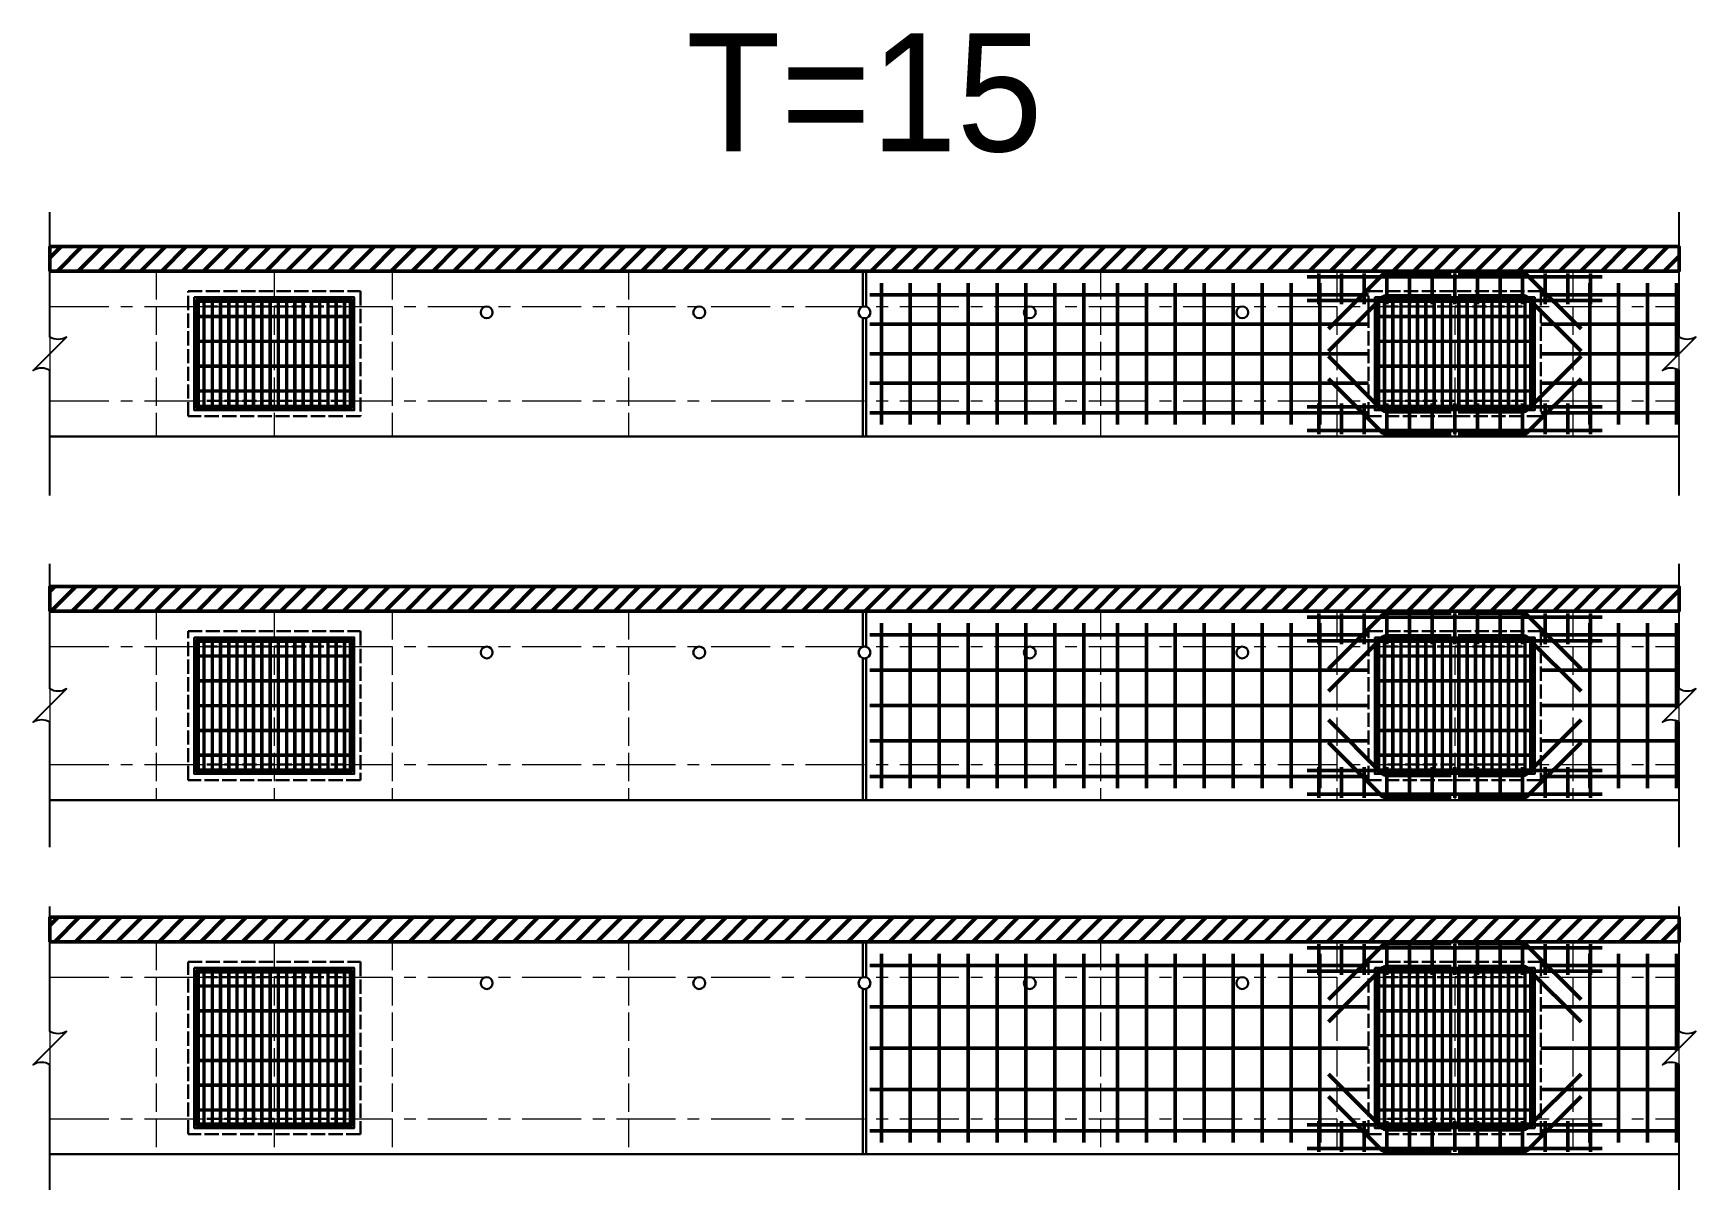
# Model space of a CAD drawing. Extents: x -4891 to 4829, y -5666 to -3242.
# Drawn here: x 2445 to 3149, y -4103 to -3614 of the extents above; entities that cross this region are included whole.
import ezdxf

# ---------------------------------------------------------------- set-up
doc = ezdxf.new("R2010")
doc.units = 0
doc.header["$MEASUREMENT"] = 0
doc.linetypes.add('ACAD_ISO02W100', pattern=[15, 12, -3])
doc.linetypes.add('CENTERX2', pattern=[4, 2.5, -0.5, 0.5, -0.5])
for name, color, linetype, lineweight in [('一、1.基本-圖框', 7, 'Continuous', 20), ('一、3.基本-變更', 1, 'Continuous', 50), ('二、1.繪圖-既有設施', 8, 'Continuous', 20), ('二、2.繪圖-施作項目', 181, 'Continuous', 30), ('二、5.繪圖-鋼筋', 60, 'Continuous', 50), ('二、6.繪圖-其他施作項目', 35, 'Continuous', 30)]:
    doc.layers.add(name, color=color, linetype=linetype, lineweight=lineweight)
doc.layers.add('一、4.基本-隱藏', color=9, linetype='ACAD_ISO02W100', lineweight=20, plot=False)
doc.layers.add('三、3.文字-註解文字', color=2, linetype='Continuous')
doc.styles.add('註解文字', font='MS PGothic.ttf', dxfattribs={"height": 5})
pattern_1 = [(45, (1341.5, -3545.8314), (-2.65165, 2.65165), []), (45, (1342.384, -3545.8314), (-2.65165, 2.65165), []), (45, (1343.2678, -3545.8314), (-2.65165, 2.65165), []), (45, (1344.1517, -3545.8314), (-2.65165, 2.65165), [])]
pattern_2 = [(45, (1226.5, -3689.8314), (-2.65165, 2.65165), []), (45, (1227.384, -3689.8314), (-2.65165, 2.65165), []), (45, (1228.2678, -3689.8314), (-2.65165, 2.65165), []), (45, (1229.1517, -3689.8314), (-2.65165, 2.65165), [])]
pattern_3 = [(45, (1111.5, -3829.8314), (-2.65165, 2.65165), []), (45, (1112.384, -3829.8314), (-2.65165, 2.65165), []), (45, (1113.2678, -3829.8314), (-2.65165, 2.65165), []), (45, (1114.1517, -3829.8314), (-2.65165, 2.65165), [])]
pattern_4 = [(45, (1841.5, -3545.8314), (-2.65165, 2.65165), []), (45, (1842.384, -3545.8314), (-2.65165, 2.65165), []), (45, (1843.2678, -3545.8314), (-2.65165, 2.65165), []), (45, (1844.1517, -3545.8314), (-2.65165, 2.65165), [])]
pattern_5 = [(45, (1726.5, -3689.8314), (-2.65165, 2.65165), []), (45, (1727.384, -3689.8314), (-2.65165, 2.65165), []), (45, (1728.2678, -3689.8314), (-2.65165, 2.65165), []), (45, (1729.1517, -3689.8314), (-2.65165, 2.65165), [])]
pattern_6 = [(45, (1611.5, -3829.8314), (-2.65165, 2.65165), []), (45, (1612.384, -3829.8314), (-2.65165, 2.65165), []), (45, (1613.2678, -3829.8314), (-2.65165, 2.65165), []), (45, (1614.1517, -3829.8314), (-2.65165, 2.65165), [])]

msp = doc.modelspace()

# ---------------------------------------------------------------- texts
at = {"layer": '三、3.文字-註解文字', "insert": (2796.861, -3664.486), "char_height": 50, "attachment_point": 8, "style": '註解文字'}
msp.add_mtext_dynamic_manual_height_columns('{\\fMS PGothic|b0|i0|c128|p34;T=15}', width=517.09185, gutter_width=25, heights=[0], dxfattribs=at)

# ---------------------------------------------------------------- hatches: boundary and pattern name
at = {"layer": '一、3.基本-變更', "linetype": 'Continuous'}
h = msp.add_hatch(dxfattribs=at)
h.set_pattern_fill('ANSI31', color=256, scale=50)
h.paths.add_polyline_path([(3141.861, -3704.099), (2451.861, -3704.099), (2451.861, -3714.486), (3141.861, -3714.486)])
h = msp.add_hatch(dxfattribs=at)
h.set_pattern_fill('ANSI31', color=256, scale=50)
h.paths.add_polyline_path([(3141.861, -3848.099), (2451.861, -3848.099), (2451.861, -3858.486), (3141.861, -3858.486)])
h = msp.add_hatch(dxfattribs=at)
h.set_pattern_fill('ANSI31', color=256, scale=50)
h.paths.add_polyline_path([(3141.861, -3988.099), (2451.861, -3988.099), (2451.861, -3998.486), (3141.861, -3998.486)])
at = {"layer": '二、6.繪圖-其他施作項目'}
h = msp.add_hatch(color=256, dxfattribs=at)
h.dxf.hatch_style = 1
h.paths.add_polyline_path([(2512.961, -3725.586), (2512.961, -3773.386), (2580.761, -3773.386), (2580.761, -3725.586)])
h.paths.add_polyline_path([(2513.861, -3726.486), (2579.861, -3726.486), (2579.861, -3772.486), (2513.861, -3772.486)], flags=16)
h.paths.add_polyline_path([(2516.861, -3729.486), (2576.861, -3729.486), (2576.861, -3769.486), (2516.861, -3769.486)], flags=0)
h = msp.add_hatch(color=256, dxfattribs=at)
h.dxf.hatch_style = 1
h.paths.add_polyline_path([(3012.961, -3725.586), (3012.961, -3773.386), (3080.761, -3773.386), (3080.761, -3725.586)])
h.paths.add_polyline_path([(3013.861, -3726.486), (3079.861, -3726.486), (3079.861, -3772.486), (3013.861, -3772.486)], flags=16)
h.paths.add_polyline_path([(3016.861, -3729.486), (3076.861, -3729.486), (3076.861, -3769.486), (3016.861, -3769.486)], flags=0)
h = msp.add_hatch(dxfattribs=at)
h.set_pattern_fill('ANSI34', color=256, scale=5)
h.set_pattern_definition(pattern_1)
h.paths.add_polyline_path([(2578.861, -3733.486), (2514.861, -3733.486), (2514.861, -3733.986), (2578.861, -3733.986)])
h = msp.add_hatch(dxfattribs=at)
h.set_pattern_fill('ANSI34', color=256, scale=5)
h.set_pattern_definition(pattern_4)
h.paths.add_polyline_path([(3078.861, -3733.486), (3014.861, -3733.486), (3014.861, -3733.986), (3078.861, -3733.986)])
h = msp.add_hatch(dxfattribs=at)
h.set_pattern_fill('ANSI34', color=256, scale=5)
h.set_pattern_definition(pattern_1)
h.paths.add_polyline_path([(2578.861, -3743.986), (2514.861, -3743.986), (2514.861, -3744.486), (2578.861, -3744.486)])
h = msp.add_hatch(dxfattribs=at)
h.set_pattern_fill('ANSI34', color=256, scale=5)
h.set_pattern_definition(pattern_4)
h.paths.add_polyline_path([(3078.861, -3743.986), (3014.861, -3743.986), (3014.861, -3744.486), (3078.861, -3744.486)])
h = msp.add_hatch(dxfattribs=at)
h.set_pattern_fill('ANSI34', color=256, scale=5)
h.set_pattern_definition(pattern_1)
h.paths.add_polyline_path([(2578.861, -3754.486), (2514.861, -3754.486), (2514.861, -3754.986), (2578.861, -3754.986)])
h = msp.add_hatch(dxfattribs=at)
h.set_pattern_fill('ANSI34', color=256, scale=5)
h.set_pattern_definition(pattern_4)
h.paths.add_polyline_path([(3078.861, -3754.486), (3014.861, -3754.486), (3014.861, -3754.986), (3078.861, -3754.986)])
h = msp.add_hatch(dxfattribs=at)
h.set_pattern_fill('ANSI34', color=256, scale=5)
h.set_pattern_definition(pattern_1)
h.paths.add_polyline_path([(2578.861, -3764.986), (2514.861, -3764.986), (2514.861, -3765.486), (2578.861, -3765.486)])
h = msp.add_hatch(dxfattribs=at)
h.set_pattern_fill('ANSI34', color=256, scale=5)
h.set_pattern_definition(pattern_4)
h.paths.add_polyline_path([(3078.861, -3764.986), (3014.861, -3764.986), (3014.861, -3765.486), (3078.861, -3765.486)])
h = msp.add_hatch(color=256, dxfattribs=at)
h.dxf.hatch_style = 1
h.paths.add_polyline_path([(2512.961, -3927.386), (2580.761, -3927.386), (2580.761, -3869.586), (2512.961, -3869.586)])
h.paths.add_polyline_path([(2513.861, -3870.486), (2579.861, -3870.486), (2579.861, -3926.486), (2513.861, -3926.486)], flags=16)
h = msp.add_hatch(color=256, dxfattribs=at)
h.dxf.hatch_style = 1
h.paths.add_polyline_path([(3012.961, -3927.386), (3080.761, -3927.386), (3080.761, -3869.586), (3012.961, -3869.586)])
h.paths.add_polyline_path([(3013.861, -3870.486), (3079.861, -3870.486), (3079.861, -3926.486), (3013.861, -3926.486)], flags=16)
h = msp.add_hatch(dxfattribs=at)
h.set_pattern_fill('ANSI34', color=256, scale=5)
h.set_pattern_definition(pattern_2)
h.paths.add_polyline_path([(2578.861, -3877.236), (2514.861, -3877.236), (2514.861, -3877.736), (2578.861, -3877.736)])
h = msp.add_hatch(dxfattribs=at)
h.set_pattern_fill('ANSI34', color=256, scale=5)
h.set_pattern_definition(pattern_5)
h.paths.add_polyline_path([(3078.861, -3877.236), (3014.861, -3877.236), (3014.861, -3877.736), (3078.861, -3877.736)])
h = msp.add_hatch(dxfattribs=at)
h.set_pattern_fill('ANSI34', color=256, scale=5)
h.set_pattern_definition(pattern_2)
h.paths.add_polyline_path([(2578.861, -3887.736), (2514.861, -3887.736), (2514.861, -3888.236), (2578.861, -3888.236)])
h = msp.add_hatch(dxfattribs=at)
h.set_pattern_fill('ANSI34', color=256, scale=5)
h.set_pattern_definition(pattern_5)
h.paths.add_polyline_path([(3078.861, -3887.736), (3014.861, -3887.736), (3014.861, -3888.236), (3078.861, -3888.236)])
h = msp.add_hatch(dxfattribs=at)
h.set_pattern_fill('ANSI34', color=256, scale=5)
h.set_pattern_definition(pattern_2)
h.paths.add_polyline_path([(2578.861, -3898.236), (2514.861, -3898.236), (2514.861, -3898.736), (2578.861, -3898.736)])
h = msp.add_hatch(dxfattribs=at)
h.set_pattern_fill('ANSI34', color=256, scale=5)
h.set_pattern_definition(pattern_5)
h.paths.add_polyline_path([(3078.861, -3898.236), (3014.861, -3898.236), (3014.861, -3898.736), (3078.861, -3898.736)])
h = msp.add_hatch(dxfattribs=at)
h.set_pattern_fill('ANSI34', color=256, scale=5)
h.set_pattern_definition(pattern_2)
h.paths.add_polyline_path([(2578.861, -3908.736), (2514.861, -3908.736), (2514.861, -3909.236), (2578.861, -3909.236)])
h = msp.add_hatch(dxfattribs=at)
h.set_pattern_fill('ANSI34', color=256, scale=5)
h.set_pattern_definition(pattern_5)
h.paths.add_polyline_path([(3078.861, -3908.736), (3014.861, -3908.736), (3014.861, -3909.236), (3078.861, -3909.236)])
h = msp.add_hatch(dxfattribs=at)
h.set_pattern_fill('ANSI34', color=256, scale=5)
h.set_pattern_definition(pattern_2)
h.paths.add_polyline_path([(2578.861, -3919.236), (2514.861, -3919.236), (2514.861, -3919.736), (2578.861, -3919.736)])
h = msp.add_hatch(dxfattribs=at)
h.set_pattern_fill('ANSI34', color=256, scale=5)
h.set_pattern_definition(pattern_5)
h.paths.add_polyline_path([(3078.861, -3919.236), (3014.861, -3919.236), (3014.861, -3919.736), (3078.861, -3919.736)])
h = msp.add_hatch(color=256, dxfattribs=at)
h.dxf.hatch_style = 1
h.paths.add_polyline_path([(2512.961, -4077.386), (2580.761, -4077.386), (2580.761, -4009.586), (2512.961, -4009.586)])
h.paths.add_polyline_path([(2513.861, -4010.486), (2579.861, -4010.486), (2579.861, -4076.486), (2513.861, -4076.486)], flags=16)
h = msp.add_hatch(color=256, dxfattribs=at)
h.dxf.hatch_style = 1
h.paths.add_polyline_path([(3012.961, -4077.386), (3080.761, -4077.386), (3080.761, -4009.586), (3012.961, -4009.586)])
h.paths.add_polyline_path([(3013.861, -4010.486), (3079.861, -4010.486), (3079.861, -4076.486), (3013.861, -4076.486)], flags=16)
h = msp.add_hatch(dxfattribs=at)
h.set_pattern_fill('ANSI34', color=256, scale=5)
h.set_pattern_definition(pattern_3)
h.paths.add_polyline_path([(2578.861, -4016.986), (2514.861, -4016.986), (2514.861, -4017.486), (2578.861, -4017.486)])
h = msp.add_hatch(dxfattribs=at)
h.set_pattern_fill('ANSI34', color=256, scale=5)
h.set_pattern_definition(pattern_6)
h.paths.add_polyline_path([(3078.861, -4016.986), (3014.861, -4016.986), (3014.861, -4017.486), (3078.861, -4017.486)])
h = msp.add_hatch(dxfattribs=at)
h.set_pattern_fill('ANSI34', color=256, scale=5)
h.set_pattern_definition(pattern_3)
h.paths.add_polyline_path([(2578.861, -4027.486), (2514.861, -4027.486), (2514.861, -4027.986), (2578.861, -4027.986)])
h = msp.add_hatch(dxfattribs=at)
h.set_pattern_fill('ANSI34', color=256, scale=5)
h.set_pattern_definition(pattern_6)
h.paths.add_polyline_path([(3078.861, -4027.486), (3014.861, -4027.486), (3014.861, -4027.986), (3078.861, -4027.986)])
h = msp.add_hatch(dxfattribs=at)
h.set_pattern_fill('ANSI34', color=256, scale=5)
h.set_pattern_definition(pattern_3)
h.paths.add_polyline_path([(2578.861, -4037.986), (2514.861, -4037.986), (2514.861, -4038.486), (2578.861, -4038.486)])
h = msp.add_hatch(dxfattribs=at)
h.set_pattern_fill('ANSI34', color=256, scale=5)
h.set_pattern_definition(pattern_6)
h.paths.add_polyline_path([(3078.861, -4037.986), (3014.861, -4037.986), (3014.861, -4038.486), (3078.861, -4038.486)])
h = msp.add_hatch(dxfattribs=at)
h.set_pattern_fill('ANSI34', color=256, scale=5)
h.set_pattern_definition(pattern_3)
h.paths.add_polyline_path([(2578.861, -4048.486), (2514.861, -4048.486), (2514.861, -4048.986), (2578.861, -4048.986)])
h = msp.add_hatch(dxfattribs=at)
h.set_pattern_fill('ANSI34', color=256, scale=5)
h.set_pattern_definition(pattern_6)
h.paths.add_polyline_path([(3078.861, -4048.486), (3014.861, -4048.486), (3014.861, -4048.986), (3078.861, -4048.986)])
h = msp.add_hatch(dxfattribs=at)
h.set_pattern_fill('ANSI34', color=256, scale=5)
h.set_pattern_definition(pattern_3)
h.paths.add_polyline_path([(2578.861, -4058.986), (2514.861, -4058.986), (2514.861, -4059.486), (2578.861, -4059.486)])
h = msp.add_hatch(dxfattribs=at)
h.set_pattern_fill('ANSI34', color=256, scale=5)
h.set_pattern_definition(pattern_6)
h.paths.add_polyline_path([(3078.861, -4058.986), (3014.861, -4058.986), (3014.861, -4059.486), (3078.861, -4059.486)])
h = msp.add_hatch(dxfattribs=at)
h.set_pattern_fill('ANSI34', color=256, scale=5)
h.set_pattern_definition(pattern_3)
h.paths.add_polyline_path([(2578.861, -4069.486), (2514.861, -4069.486), (2514.861, -4069.986), (2578.861, -4069.986)])
h = msp.add_hatch(dxfattribs=at)
h.set_pattern_fill('ANSI34', color=256, scale=5)
h.set_pattern_definition(pattern_6)
h.paths.add_polyline_path([(3078.861, -4069.486), (3014.861, -4069.486), (3014.861, -4069.986), (3078.861, -4069.986)])

# ---------------------------------------------------------------- linework, layer by layer
at = {"layer": '一、1.基本-圖框', "linetype": 'Continuous'}
for points in [[(3141.861, -3704.099), (2451.861, -3704.099), (2451.861, -3784.486), (3141.861, -3784.486)], [(3141.861, -3848.099), (2451.861, -3848.099), (2451.861, -3938.486), (3141.861, -3938.486)], [(3141.861, -3988.099), (2451.861, -3988.099), (2451.861, -4088.486), (3141.861, -4088.486)]]:
    msp.add_lwpolyline(points, close=True, dxfattribs=at)
at = {"layer": '一、3.基本-變更', "linetype": 'Continuous'}
for points in [[(2451.861, -3714.486), (3141.861, -3714.486), (3141.861, -3704.099), (2451.861, -3704.099)], [(2451.861, -3858.486), (3141.861, -3858.486), (3141.861, -3848.099), (2451.861, -3848.099)], [(2451.861, -3998.486), (3141.861, -3998.486), (3141.861, -3988.099), (2451.861, -3988.099)]]:
    msp.add_lwpolyline(points, close=True, dxfattribs=at)
at = {"layer": '一、4.基本-隱藏'}
for points in [[(2496.861, -3714.486), (2496.861, -3784.486)], [(2546.861, -3714.486), (2546.861, -3784.486)], [(2596.861, -3714.486), (2596.861, -3784.486)], [(2696.861, -3714.486), (2696.861, -3784.486)], [(2896.861, -3714.486), (2896.861, -3784.486)], [(2996.861, -3714.486), (2996.861, -3784.486)], [(3046.861, -3714.486), (3046.861, -3784.486)], [(3096.861, -3714.486), (3096.861, -3784.486)], [(2496.861, -3858.486), (2496.861, -3938.486)], [(2546.861, -3858.486), (2546.861, -3938.486)], [(2596.861, -3858.486), (2596.861, -3938.486)], [(2696.861, -3858.486), (2696.861, -3938.486)], [(2896.861, -3858.486), (2896.861, -3938.486)], [(2996.861, -3858.486), (2996.861, -3938.486)], [(3046.861, -3858.486), (3046.861, -3938.486)], [(3096.861, -3858.486), (3096.861, -3938.486)], [(2496.861, -3998.486), (2496.861, -4088.486)], [(2546.861, -3998.486), (2546.861, -4088.486)], [(2596.861, -3998.486), (2596.861, -4088.486)], [(2696.861, -3998.486), (2696.861, -4088.486)], [(2896.861, -3998.486), (2896.861, -4088.486)], [(2996.861, -3998.486), (2996.861, -4088.486)], [(3046.861, -3998.486), (3046.861, -4088.486)], [(3096.861, -3998.486), (3096.861, -4088.486)]]:
    msp.add_lwpolyline(points, dxfattribs=at)
at = {"layer": '三、3.文字-註解文字'}
for points in [[(2451.861, -3809.486), (2451.861, -3756.557, 0.2828427), (2444.79, -3756.557), (2458.932, -3742.415, -0.2828427), (2451.861, -3742.415), (2451.861, -3689.486)], [(3141.861, -3809.486), (3141.861, -3756.557, 0.2828427), (3134.79, -3756.557), (3148.932, -3742.415, -0.2828427), (3141.861, -3742.415), (3141.861, -3689.486)], [(2451.861, -3958.486), (2451.861, -3905.557, 0.2828427), (2444.79, -3905.557), (2458.932, -3891.415, -0.2828427), (2451.861, -3891.415), (2451.861, -3838.486)], [(3141.861, -3958.486), (3141.861, -3905.557, 0.2828427), (3134.79, -3905.557), (3148.932, -3891.415, -0.2828427), (3141.861, -3891.415), (3141.861, -3838.486)], [(2451.861, -4103.486), (2451.861, -4050.557, 0.2828427), (2444.79, -4050.557), (2458.932, -4036.415, -0.2828427), (2451.861, -4036.415), (2451.861, -3983.486)], [(3141.861, -4103.486), (3141.861, -4050.557, 0.2828427), (3134.79, -4050.557), (3148.932, -4036.415, -0.2828427), (3141.861, -4036.415), (3141.861, -3983.486)]]:
    msp.add_lwpolyline(points, format="xyb", dxfattribs=at)
at = {"layer": '二、1.繪圖-既有設施', "linetype": 'CENTERX2', "ltscale": 10}
for points in [[(2451.861, -3729.486), (3141.861, -3729.486)], [(2451.861, -3769.486), (3141.861, -3769.486)], [(2451.861, -3873.486), (3141.861, -3873.486)], [(2451.861, -3923.486), (3141.861, -3923.486)], [(2451.861, -4013.486), (3141.861, -4013.486)], [(2451.861, -4073.486), (3141.861, -4073.486)]]:
    msp.add_lwpolyline(points, dxfattribs=at)
at = {"layer": '二、2.繪圖-施作項目', "linetype": 'Continuous'}
for points in [[(2451.861, -3714.486), (3141.861, -3714.486)], [(2796.111, -3714.486), (2796.111, -3729.601)], [(2797.611, -3714.486), (2797.611, -3729.601)], [(2796.111, -3734.371), (2796.111, -3784.486)], [(2797.611, -3734.371), (2797.611, -3784.486)], [(2451.861, -3784.486), (3141.861, -3784.486)], [(2451.861, -3858.486), (3141.861, -3858.486)], [(2796.111, -3858.486), (2796.111, -3873.601)], [(2797.611, -3858.486), (2797.611, -3873.601)], [(2796.111, -3878.371), (2796.111, -3938.486)], [(2797.611, -3878.371), (2797.611, -3938.486)], [(2451.861, -3938.486), (3141.861, -3938.486)], [(2451.861, -3998.486), (3141.861, -3998.486)], [(2796.111, -3998.486), (2796.111, -4013.601)], [(2797.611, -3998.486), (2797.611, -4013.601)], [(2796.111, -4018.371), (2796.111, -4088.486)], [(2797.611, -4018.371), (2797.611, -4088.486)], [(2451.861, -4088.486), (3141.861, -4088.486)]]:
    msp.add_lwpolyline(points, dxfattribs=at)
at = {"layer": '二、5.繪圖-鋼筋'}
for points in [[(2984.361, -3716.986), (3109.361, -3716.986)], [(2989.361, -3728.486), (2989.361, -3715.486)], [(2998.944, -3728.486), (2998.944, -3715.486)], [(3008.527, -3728.486), (3008.527, -3715.486)], [(3018.111, -3728.486), (3018.111, -3715.486)], [(3027.694, -3728.486), (3027.694, -3715.486)], [(3037.277, -3728.486), (3037.277, -3715.486)], [(3046.861, -3728.486), (3046.861, -3715.486)], [(3056.444, -3728.486), (3056.444, -3715.486)], [(3066.027, -3728.486), (3066.027, -3715.486)], [(3075.611, -3728.486), (3075.611, -3715.486)], [(3085.194, -3728.486), (3085.194, -3715.486)], [(3094.777, -3728.486), (3094.777, -3715.486)], [(3104.361, -3728.486), (3104.361, -3715.486)], [(2804.011, -3719.536), (2804.011, -3779.486)], [(2816.261, -3719.536), (2816.261, -3779.486)], [(2828.511, -3719.536), (2828.511, -3779.486)], [(2840.761, -3719.536), (2840.761, -3779.486)], [(2853.011, -3719.536), (2853.011, -3779.486)], [(2865.261, -3719.536), (2865.261, -3779.486)], [(2877.511, -3719.536), (2877.511, -3779.486)], [(2889.751, -3719.536), (2889.751, -3779.486)], [(2904.011, -3719.536), (2904.011, -3779.486)], [(2916.261, -3719.536), (2916.261, -3779.486)], [(2928.511, -3719.536), (2928.511, -3779.486)], [(2940.761, -3719.536), (2940.761, -3779.486)], [(2953.011, -3719.536), (2953.011, -3779.486)], [(2965.261, -3719.536), (2965.261, -3779.486)], [(2977.511, -3719.536), (2977.511, -3779.486)], [(2989.751, -3719.536), (2989.751, -3779.486)], [(3104.011, -3719.536), (3104.011, -3779.486)], [(3116.261, -3719.536), (3116.261, -3779.486)], [(3128.511, -3719.536), (3128.511, -3779.486)], [(3140.761, -3719.536), (3140.761, -3750.586)], [(2984.361, -3726.986), (3109.361, -3726.986)], [(3140.761, -3756.012), (3140.761, -3779.486)], [(2984.361, -3771.986), (3109.361, -3771.986)], [(2989.361, -3770.486), (2989.361, -3783.486)], [(2998.944, -3770.486), (2998.944, -3783.486)], [(3008.527, -3770.486), (3008.527, -3783.486)], [(3018.111, -3770.486), (3018.111, -3783.486)], [(3027.694, -3770.486), (3027.694, -3783.486)], [(3037.277, -3770.486), (3037.277, -3783.486)], [(3046.861, -3770.486), (3046.861, -3783.486)], [(3056.444, -3770.486), (3056.444, -3783.486)], [(3066.027, -3770.486), (3066.027, -3783.486)], [(3075.611, -3770.486), (3075.611, -3783.486)], [(3085.194, -3770.486), (3085.194, -3783.486)], [(3094.777, -3770.486), (3094.777, -3783.486)], [(3104.361, -3770.486), (3104.361, -3783.486)], [(2984.361, -3781.986), (3109.361, -3781.986)], [(2804.011, -3863.536), (2804.011, -3933.436)], [(2816.261, -3863.536), (2816.261, -3933.436)], [(2828.511, -3863.536), (2828.511, -3933.436)], [(2840.761, -3863.536), (2840.761, -3933.436)], [(2853.011, -3863.536), (2853.011, -3933.436)], [(2865.261, -3863.536), (2865.261, -3933.436)], [(2877.511, -3863.536), (2877.511, -3933.436)], [(2889.751, -3863.536), (2889.751, -3933.436)], [(2904.011, -3863.536), (2904.011, -3933.436)], [(2916.261, -3863.536), (2916.261, -3933.436)], [(2928.511, -3863.536), (2928.511, -3933.436)], [(2940.761, -3863.536), (2940.761, -3933.436)], [(2953.011, -3863.536), (2953.011, -3933.436)], [(2965.261, -3863.536), (2965.261, -3933.436)], [(2977.511, -3863.536), (2977.511, -3933.436)], [(2984.361, -3860.986), (3109.361, -3860.986)], [(2989.361, -3872.486), (2989.361, -3859.486)], [(2989.751, -3863.536), (2989.751, -3933.436)], [(2998.944, -3872.486), (2998.944, -3859.486)], [(3008.527, -3872.486), (3008.527, -3859.486)], [(3018.111, -3872.486), (3018.111, -3859.486)], [(3027.694, -3872.486), (3027.694, -3859.486)], [(3037.277, -3872.486), (3037.277, -3859.486)], [(3046.861, -3872.486), (3046.861, -3859.486)], [(3056.444, -3872.486), (3056.444, -3859.486)], [(3066.027, -3872.486), (3066.027, -3859.486)], [(3075.611, -3872.486), (3075.611, -3859.486)], [(3085.194, -3872.486), (3085.194, -3859.486)], [(3094.777, -3872.486), (3094.777, -3859.486)], [(3104.011, -3863.536), (3104.011, -3933.436)], [(3104.361, -3872.486), (3104.361, -3859.486)], [(3116.261, -3863.536), (3116.261, -3933.436)], [(3128.511, -3863.536), (3128.511, -3933.436)], [(3140.761, -3863.536), (3140.761, -3899.586)], [(2984.361, -3870.986), (3109.361, -3870.986)], [(3140.761, -3905.012), (3140.761, -3933.436)], [(2984.361, -3925.986), (3109.361, -3925.986)], [(2989.361, -3924.486), (2989.361, -3937.486)], [(2998.944, -3924.486), (2998.944, -3937.486)], [(3008.527, -3924.486), (3008.527, -3937.486)], [(3018.111, -3924.486), (3018.111, -3937.486)], [(3027.694, -3924.486), (3027.694, -3937.486)], [(3037.277, -3924.486), (3037.277, -3937.486)], [(3046.861, -3924.486), (3046.861, -3937.486)], [(3056.444, -3924.486), (3056.444, -3937.486)], [(3066.027, -3924.486), (3066.027, -3937.486)], [(3075.611, -3924.486), (3075.611, -3937.486)], [(3085.194, -3924.486), (3085.194, -3937.486)], [(3094.777, -3924.486), (3094.777, -3937.486)], [(3104.361, -3924.486), (3104.361, -3937.486)], [(2984.361, -3935.986), (3109.361, -3935.986)], [(2989.361, -4012.486), (2989.361, -3999.486)], [(2998.944, -4012.486), (2998.944, -3999.486)], [(3008.527, -4012.486), (3008.527, -3999.486)], [(3018.111, -4012.486), (3018.111, -3999.486)], [(3027.694, -4012.486), (3027.694, -3999.486)], [(3037.277, -4012.486), (3037.277, -3999.486)], [(3046.861, -4012.486), (3046.861, -3999.486)], [(3056.444, -4012.486), (3056.444, -3999.486)], [(3066.027, -4012.486), (3066.027, -3999.486)], [(3075.611, -4012.486), (3075.611, -3999.486)], [(3085.194, -4012.486), (3085.194, -3999.486)], [(3094.777, -4012.486), (3094.777, -3999.486)], [(3104.361, -4012.486), (3104.361, -3999.486)], [(2804.011, -4003.536), (2804.011, -4083.486)], [(2816.261, -4003.536), (2816.261, -4083.486)], [(2828.511, -4003.536), (2828.511, -4083.486)], [(2840.761, -4003.536), (2840.761, -4083.486)], [(2853.011, -4003.536), (2853.011, -4083.486)], [(2865.261, -4003.536), (2865.261, -4083.486)], [(2877.511, -4003.536), (2877.511, -4083.486)], [(2889.751, -4003.536), (2889.751, -4083.486)], [(2904.011, -4003.536), (2904.011, -4083.486)], [(2916.261, -4003.536), (2916.261, -4083.486)], [(2928.511, -4003.536), (2928.511, -4083.486)], [(2940.761, -4003.536), (2940.761, -4083.486)], [(2953.011, -4003.536), (2953.011, -4083.486)], [(2965.261, -4003.536), (2965.261, -4083.486)], [(2977.511, -4003.536), (2977.511, -4083.486)], [(2984.361, -4000.986), (3109.361, -4000.986)], [(2989.751, -4003.536), (2989.751, -4083.486)], [(3104.011, -4003.536), (3104.011, -4083.486)], [(3116.261, -4003.536), (3116.261, -4083.486)], [(3128.511, -4003.536), (3128.511, -4083.486)], [(3140.761, -4003.536), (3140.761, -4044.586)], [(2984.361, -4010.986), (3109.361, -4010.986)], [(3140.761, -4050.012), (3140.761, -4083.486)], [(2984.361, -4075.986), (3109.361, -4075.986)], [(2989.361, -4074.486), (2989.361, -4087.486)], [(2998.944, -4074.486), (2998.944, -4087.486)], [(3008.527, -4074.486), (3008.527, -4087.486)], [(3018.111, -4074.486), (3018.111, -4087.486)], [(3027.694, -4074.486), (3027.694, -4087.486)], [(3037.277, -4074.486), (3037.277, -4087.486)], [(3046.861, -4074.486), (3046.861, -4087.486)], [(3056.444, -4074.486), (3056.444, -4087.486)], [(3066.027, -4074.486), (3066.027, -4087.486)], [(3075.611, -4074.486), (3075.611, -4087.486)], [(3085.194, -4074.486), (3085.194, -4087.486)], [(3094.777, -4074.486), (3094.777, -4087.486)], [(3104.361, -4074.486), (3104.361, -4087.486)], [(2984.361, -4085.986), (3109.361, -4085.986)]]:
    msp.add_lwpolyline(points, dxfattribs=at)
for points in [[(3045.361, -3715.406), (3018.103, -3715.406, 0.1989124), (3015.982, -3716.284), (2993.361, -3738.906)], [(3048.361, -3715.406), (3075.618, -3715.406, -0.1989124), (3077.739, -3716.284), (3100.361, -3738.906)], [(3045.361, -3724.906), (3018.103, -3724.906, 0.1989124), (3015.982, -3725.784), (2993.361, -3748.406)], [(3048.361, -3724.906), (3075.618, -3724.906, -0.1989124), (3077.739, -3725.784), (3100.361, -3748.406)], [(3045.361, -3774.066), (3018.103, -3774.066, -0.1989124), (3015.982, -3773.187), (2993.361, -3750.566)], [(3048.361, -3774.066), (3075.618, -3774.066, 0.1989124), (3077.739, -3773.187), (3100.361, -3750.566)], [(3045.361, -3783.566), (3018.103, -3783.566, -0.1989124), (3015.982, -3782.687), (2993.361, -3760.066)], [(3048.361, -3783.566), (3075.618, -3783.566, 0.1989124), (3077.739, -3782.687), (3100.361, -3760.066)], [(3045.361, -3859.406), (3018.103, -3859.406, 0.1989124), (3015.982, -3860.284), (2993.361, -3882.906)], [(3048.361, -3859.406), (3075.618, -3859.406, -0.1989124), (3077.739, -3860.284), (3100.361, -3882.906)], [(3045.361, -3868.906), (3018.103, -3868.906, 0.1989124), (3015.982, -3869.784), (2993.361, -3892.406)], [(3048.361, -3868.906), (3075.618, -3868.906, -0.1989124), (3077.739, -3869.784), (3100.361, -3892.406)], [(3045.361, -3928.066), (3018.103, -3928.066, -0.1989124), (3015.982, -3927.187), (2993.361, -3904.566)], [(3048.361, -3928.066), (3075.618, -3928.066, 0.1989124), (3077.739, -3927.187), (3100.361, -3904.566)], [(3045.361, -3937.566), (3018.103, -3937.566, -0.1989124), (3015.982, -3936.687), (2993.361, -3914.066)], [(3048.361, -3937.566), (3075.618, -3937.566, 0.1989124), (3077.739, -3936.687), (3100.361, -3914.066)], [(3045.361, -3999.406), (3018.103, -3999.406, 0.1989124), (3015.982, -4000.284), (2993.361, -4022.906)], [(3048.361, -3999.406), (3075.618, -3999.406, -0.1989124), (3077.739, -4000.284), (3100.361, -4022.906)], [(3045.361, -4008.906), (3018.103, -4008.906, 0.1989124), (3015.982, -4009.784), (2993.361, -4032.406)], [(3048.361, -4008.906), (3075.618, -4008.906, -0.1989124), (3077.739, -4009.784), (3100.361, -4032.406)], [(3045.361, -4078.066), (3018.103, -4078.066, -0.1989124), (3015.982, -4077.187), (2993.361, -4054.566)], [(3048.361, -4078.066), (3075.618, -4078.066, 0.1989124), (3077.739, -4077.187), (3100.361, -4054.566)], [(3045.361, -4087.566), (3018.103, -4087.566, -0.1989124), (3015.982, -4086.687), (2993.361, -4064.066)], [(3048.361, -4087.566), (3075.618, -4087.566, 0.1989124), (3077.739, -4086.687), (3100.361, -4064.066)]]:
    msp.add_lwpolyline(points, format="xyb", dxfattribs=at)
at = {"layer": '二、5.繪圖-鋼筋', "linetype": 'Continuous'}
for points in [[(2799.111, -3724.486), (3010.361, -3724.486)], [(3083.361, -3724.486), (3141.861, -3724.486)], [(2799.111, -3736.986), (3010.361, -3736.986)], [(3083.361, -3736.986), (3141.861, -3736.986)], [(2799.111, -3749.486), (3010.361, -3749.486)], [(3083.361, -3749.486), (3141.861, -3749.486)], [(2799.111, -3761.986), (3010.361, -3761.986)], [(3083.361, -3761.986), (3141.861, -3761.986)], [(2799.111, -3774.486), (3010.361, -3774.486)], [(3083.361, -3774.486), (3141.861, -3774.486)], [(2799.111, -3868.523), (3010.361, -3868.523)], [(3083.361, -3868.523), (3141.861, -3868.523)], [(2799.111, -3883.486), (3010.361, -3883.486)], [(3083.361, -3883.486), (3141.861, -3883.486)], [(2799.111, -3898.448), (3010.361, -3898.448)], [(3083.361, -3898.448), (3141.861, -3898.448)], [(2799.111, -3913.411), (3010.361, -3913.411)], [(3083.361, -3913.411), (3141.861, -3913.411)], [(2799.111, -3928.448), (3010.361, -3928.448)], [(3083.361, -3928.448), (3141.861, -3928.448)], [(2799.111, -4008.486), (3010.361, -4008.486)], [(3083.361, -4008.486), (3141.861, -4008.486)], [(2799.111, -4025.986), (3010.361, -4025.986)], [(3083.361, -4025.986), (3141.861, -4025.986)], [(2799.111, -4043.486), (3010.361, -4043.486)], [(3083.361, -4043.486), (3141.861, -4043.486)], [(2799.111, -4060.986), (3010.361, -4060.986)], [(3083.361, -4060.986), (3141.861, -4060.986)], [(2799.111, -4078.486), (3010.361, -4078.486)], [(3083.361, -4078.486), (3141.861, -4078.486)]]:
    msp.add_lwpolyline(points, dxfattribs=at)
at = {"layer": '二、6.繪圖-其他施作項目', "linetype": 'ACAD_ISO02W100', "ltscale": 0.5}
for points in [[(2510.361, -3722.986), (2583.361, -3722.986), (2583.361, -3775.986), (2510.361, -3775.986)], [(3010.361, -3722.986), (3083.361, -3722.986), (3083.361, -3775.986), (3010.361, -3775.986)], [(2516.861, -3729.486), (2576.861, -3729.486), (2576.861, -3769.486), (2516.861, -3769.486)], [(3016.861, -3729.486), (3076.861, -3729.486), (3076.861, -3769.486), (3016.861, -3769.486)], [(2510.361, -3866.986), (2583.361, -3866.986), (2583.361, -3929.986), (2510.361, -3929.986)], [(3010.361, -3866.986), (3083.361, -3866.986), (3083.361, -3929.986), (3010.361, -3929.986)], [(2516.861, -3873.486), (2576.861, -3873.486), (2576.861, -3923.486), (2516.861, -3923.486)], [(3016.861, -3873.486), (3076.861, -3873.486), (3076.861, -3923.486), (3016.861, -3923.486)], [(2510.361, -4006.986), (2583.361, -4006.986), (2583.361, -4079.986), (2510.361, -4079.986)], [(2516.861, -4013.486), (2576.861, -4013.486), (2576.861, -4073.486), (2516.861, -4073.486)], [(3010.361, -4006.986), (3083.361, -4006.986), (3083.361, -4079.986), (3010.361, -4079.986)], [(3016.861, -4013.486), (3076.861, -4013.486), (3076.861, -4073.486), (3016.861, -4073.486)]]:
    msp.add_lwpolyline(points, close=True, dxfattribs=at)
at = {"layer": '二、6.繪圖-其他施作項目'}
for points in [[(2512.961, -3725.586), (2580.761, -3725.586), (2580.761, -3773.386), (2512.961, -3773.386)], [(2513.861, -3726.486), (2579.861, -3726.486), (2579.861, -3772.486), (2513.861, -3772.486)], [(2514.361, -3726.986), (2579.361, -3726.986), (2579.361, -3771.986), (2514.361, -3771.986)], [(3012.961, -3725.586), (3080.761, -3725.586), (3080.761, -3773.386), (3012.961, -3773.386)], [(3013.861, -3726.486), (3079.861, -3726.486), (3079.861, -3772.486), (3013.861, -3772.486)], [(3014.361, -3726.986), (3079.361, -3726.986), (3079.361, -3771.986), (3014.361, -3771.986)], [(2512.961, -3869.586), (2580.761, -3869.586), (2580.761, -3927.386), (2512.961, -3927.386)], [(2513.861, -3870.486), (2579.861, -3870.486), (2579.861, -3926.486), (2513.861, -3926.486)], [(2514.361, -3870.986), (2579.361, -3870.986), (2579.361, -3925.986), (2514.361, -3925.986)], [(3012.961, -3869.586), (3080.761, -3869.586), (3080.761, -3927.386), (3012.961, -3927.386)], [(3013.861, -3870.486), (3079.861, -3870.486), (3079.861, -3926.486), (3013.861, -3926.486)], [(3014.361, -3870.986), (3079.361, -3870.986), (3079.361, -3925.986), (3014.361, -3925.986)], [(2512.961, -4009.586), (2580.761, -4009.586), (2580.761, -4077.386), (2512.961, -4077.386)], [(2513.861, -4010.486), (2579.861, -4010.486), (2579.861, -4076.486), (2513.861, -4076.486)], [(2514.361, -4010.986), (2579.361, -4010.986), (2579.361, -4075.986), (2514.361, -4075.986)], [(3012.961, -4009.586), (3080.761, -4009.586), (3080.761, -4077.386), (3012.961, -4077.386)], [(3013.861, -4010.486), (3079.861, -4010.486), (3079.861, -4076.486), (3013.861, -4076.486)], [(3014.361, -4010.986), (3079.361, -4010.986), (3079.361, -4075.986), (3014.361, -4075.986)]]:
    msp.add_lwpolyline(points, close=True, dxfattribs=at)
for points in [[(2514.361, -3726.986), (2579.361, -3726.986)], [(2514.361, -3726.986), (2514.361, -3771.986)], [(2514.861, -3726.986), (2514.861, -3771.986)], [(2514.861, -3727.486), (2578.861, -3727.486)], [(2516.861, -3727.486), (2516.861, -3733.486)], [(2517.361, -3727.486), (2517.361, -3733.486)], [(2520.361, -3727.486), (2520.361, -3733.486)], [(2520.861, -3727.486), (2520.861, -3733.486)], [(2523.861, -3727.486), (2523.861, -3733.486)], [(2524.361, -3727.486), (2524.361, -3733.486)], [(2527.361, -3727.486), (2527.361, -3733.486)], [(2527.861, -3727.486), (2527.861, -3733.486)], [(2530.861, -3727.486), (2530.861, -3733.486)], [(2531.361, -3727.486), (2531.361, -3733.486)], [(2534.361, -3727.486), (2534.361, -3733.486)], [(2534.861, -3727.486), (2534.861, -3733.486)], [(2537.861, -3727.486), (2537.861, -3733.486)], [(2538.361, -3727.486), (2538.361, -3733.486)], [(2541.361, -3727.486), (2541.361, -3733.486)], [(2541.861, -3727.486), (2541.861, -3733.486)], [(2544.861, -3727.486), (2544.861, -3733.486)], [(2545.361, -3727.486), (2545.361, -3733.486)], [(2548.361, -3727.486), (2548.361, -3733.486)], [(2548.861, -3727.486), (2548.861, -3733.486)], [(2551.861, -3727.486), (2551.861, -3733.486)], [(2552.361, -3727.486), (2552.361, -3733.486)], [(2555.361, -3727.486), (2555.361, -3733.486)], [(2555.861, -3727.486), (2555.861, -3733.486)], [(2558.861, -3727.486), (2558.861, -3733.486)], [(2559.361, -3727.486), (2559.361, -3733.486)], [(2562.361, -3727.486), (2562.361, -3733.486)], [(2562.861, -3727.486), (2562.861, -3733.486)], [(2565.861, -3727.486), (2565.861, -3733.486)], [(2566.361, -3727.486), (2566.361, -3733.486)], [(2569.361, -3727.486), (2569.361, -3733.486)], [(2569.861, -3727.486), (2569.861, -3733.486)], [(2572.861, -3727.486), (2572.861, -3733.486)], [(2573.361, -3727.486), (2573.361, -3733.486)], [(2576.361, -3727.486), (2576.361, -3733.486)], [(2576.861, -3727.486), (2576.861, -3733.486)], [(2578.861, -3726.986), (2578.861, -3771.986)], [(2579.361, -3726.986), (2579.361, -3771.986)], [(3014.361, -3726.986), (3079.361, -3726.986)], [(3014.361, -3726.986), (3014.361, -3771.986)], [(3014.861, -3726.986), (3014.861, -3771.986)], [(3014.861, -3727.486), (3078.861, -3727.486)], [(3016.861, -3727.486), (3016.861, -3733.486)], [(3017.361, -3727.486), (3017.361, -3733.486)], [(3020.361, -3727.486), (3020.361, -3733.486)], [(3020.861, -3727.486), (3020.861, -3733.486)], [(3023.861, -3727.486), (3023.861, -3733.486)], [(3024.361, -3727.486), (3024.361, -3733.486)], [(3027.361, -3727.486), (3027.361, -3733.486)], [(3027.861, -3727.486), (3027.861, -3733.486)], [(3030.861, -3727.486), (3030.861, -3733.486)], [(3031.361, -3727.486), (3031.361, -3733.486)], [(3034.361, -3727.486), (3034.361, -3733.486)], [(3034.861, -3727.486), (3034.861, -3733.486)], [(3037.861, -3727.486), (3037.861, -3733.486)], [(3038.361, -3727.486), (3038.361, -3733.486)], [(3041.361, -3727.486), (3041.361, -3733.486)], [(3041.861, -3727.486), (3041.861, -3733.486)], [(3044.861, -3727.486), (3044.861, -3733.486)], [(3045.361, -3727.486), (3045.361, -3733.486)], [(3048.361, -3727.486), (3048.361, -3733.486)], [(3048.861, -3727.486), (3048.861, -3733.486)], [(3051.861, -3727.486), (3051.861, -3733.486)], [(3052.361, -3727.486), (3052.361, -3733.486)], [(3055.361, -3727.486), (3055.361, -3733.486)], [(3055.861, -3727.486), (3055.861, -3733.486)], [(3058.861, -3727.486), (3058.861, -3733.486)], [(3059.361, -3727.486), (3059.361, -3733.486)], [(3062.361, -3727.486), (3062.361, -3733.486)], [(3062.861, -3727.486), (3062.861, -3733.486)], [(3065.861, -3727.486), (3065.861, -3733.486)], [(3066.361, -3727.486), (3066.361, -3733.486)], [(3069.361, -3727.486), (3069.361, -3733.486)], [(3069.861, -3727.486), (3069.861, -3733.486)], [(3072.861, -3727.486), (3072.861, -3733.486)], [(3073.361, -3727.486), (3073.361, -3733.486)], [(3076.361, -3727.486), (3076.361, -3733.486)], [(3076.861, -3727.486), (3076.861, -3733.486)], [(3078.861, -3726.986), (3078.861, -3771.986)], [(3079.361, -3726.986), (3079.361, -3771.986)], [(2514.861, -3733.486), (2578.861, -3733.486)], [(2514.861, -3733.986), (2578.861, -3733.986)], [(2516.861, -3733.986), (2516.861, -3743.986)], [(2517.361, -3733.986), (2517.361, -3743.986)], [(2520.361, -3733.986), (2520.361, -3743.986)], [(2520.861, -3733.986), (2520.861, -3743.986)], [(2523.861, -3733.986), (2523.861, -3743.986)], [(2524.361, -3733.986), (2524.361, -3743.986)], [(2527.361, -3733.986), (2527.361, -3743.986)], [(2527.861, -3733.986), (2527.861, -3743.986)], [(2530.861, -3733.986), (2530.861, -3743.986)], [(2531.361, -3733.986), (2531.361, -3743.986)], [(2534.361, -3733.986), (2534.361, -3743.986)], [(2534.861, -3733.986), (2534.861, -3743.986)], [(2537.861, -3733.986), (2537.861, -3743.986)], [(2538.361, -3733.986), (2538.361, -3743.986)], [(2541.361, -3733.986), (2541.361, -3743.986)], [(2541.861, -3733.986), (2541.861, -3743.986)], [(2544.861, -3733.986), (2544.861, -3743.986)], [(2545.361, -3733.986), (2545.361, -3743.986)], [(2548.361, -3733.986), (2548.361, -3743.986)], [(2548.861, -3733.986), (2548.861, -3743.986)], [(2551.861, -3733.986), (2551.861, -3743.986)], [(2552.361, -3733.986), (2552.361, -3743.986)], [(2555.361, -3733.986), (2555.361, -3743.986)], [(2555.861, -3733.986), (2555.861, -3743.986)], [(2558.861, -3733.986), (2558.861, -3743.986)], [(2559.361, -3733.986), (2559.361, -3743.986)], [(2562.361, -3733.986), (2562.361, -3743.986)], [(2562.861, -3733.986), (2562.861, -3743.986)], [(2565.861, -3733.986), (2565.861, -3743.986)], [(2566.361, -3733.986), (2566.361, -3743.986)], [(2569.361, -3733.986), (2569.361, -3743.986)], [(2569.861, -3733.986), (2569.861, -3743.986)], [(2572.861, -3733.986), (2572.861, -3743.986)], [(2573.361, -3733.986), (2573.361, -3743.986)], [(2576.361, -3733.986), (2576.361, -3743.986)], [(2576.861, -3733.986), (2576.861, -3743.986)], [(3014.861, -3733.486), (3078.861, -3733.486)], [(3014.861, -3733.986), (3078.861, -3733.986)], [(3016.861, -3733.986), (3016.861, -3743.986)], [(3017.361, -3733.986), (3017.361, -3743.986)], [(3020.361, -3733.986), (3020.361, -3743.986)], [(3020.861, -3733.986), (3020.861, -3743.986)], [(3023.861, -3733.986), (3023.861, -3743.986)], [(3024.361, -3733.986), (3024.361, -3743.986)], [(3027.361, -3733.986), (3027.361, -3743.986)], [(3027.861, -3733.986), (3027.861, -3743.986)], [(3030.861, -3733.986), (3030.861, -3743.986)], [(3031.361, -3733.986), (3031.361, -3743.986)], [(3034.361, -3733.986), (3034.361, -3743.986)], [(3034.861, -3733.986), (3034.861, -3743.986)], [(3037.861, -3733.986), (3037.861, -3743.986)], [(3038.361, -3733.986), (3038.361, -3743.986)], [(3041.361, -3733.986), (3041.361, -3743.986)], [(3041.861, -3733.986), (3041.861, -3743.986)], [(3044.861, -3733.986), (3044.861, -3743.986)], [(3045.361, -3733.986), (3045.361, -3743.986)], [(3048.361, -3733.986), (3048.361, -3743.986)], [(3048.861, -3733.986), (3048.861, -3743.986)], [(3051.861, -3733.986), (3051.861, -3743.986)], [(3052.361, -3733.986), (3052.361, -3743.986)], [(3055.361, -3733.986), (3055.361, -3743.986)], [(3055.861, -3733.986), (3055.861, -3743.986)], [(3058.861, -3733.986), (3058.861, -3743.986)], [(3059.361, -3733.986), (3059.361, -3743.986)], [(3062.361, -3733.986), (3062.361, -3743.986)], [(3062.861, -3733.986), (3062.861, -3743.986)], [(3065.861, -3733.986), (3065.861, -3743.986)], [(3066.361, -3733.986), (3066.361, -3743.986)], [(3069.361, -3733.986), (3069.361, -3743.986)], [(3069.861, -3733.986), (3069.861, -3743.986)], [(3072.861, -3733.986), (3072.861, -3743.986)], [(3073.361, -3733.986), (3073.361, -3743.986)], [(3076.361, -3733.986), (3076.361, -3743.986)], [(3076.861, -3733.986), (3076.861, -3743.986)], [(2514.861, -3743.986), (2578.861, -3743.986)], [(2514.861, -3744.486), (2578.861, -3744.486)], [(2516.861, -3744.486), (2516.861, -3754.486)], [(2517.361, -3744.486), (2517.361, -3754.486)], [(2520.361, -3744.486), (2520.361, -3754.486)], [(2520.861, -3744.486), (2520.861, -3754.486)], [(2523.861, -3744.486), (2523.861, -3754.486)], [(2524.361, -3744.486), (2524.361, -3754.486)], [(2527.361, -3744.486), (2527.361, -3754.486)], [(2527.861, -3744.486), (2527.861, -3754.486)], [(2530.861, -3744.486), (2530.861, -3754.486)], [(2531.361, -3744.486), (2531.361, -3754.486)], [(2534.361, -3744.486), (2534.361, -3754.486)], [(2534.861, -3744.486), (2534.861, -3754.486)], [(2537.861, -3744.486), (2537.861, -3754.486)], [(2538.361, -3744.486), (2538.361, -3754.486)], [(2541.361, -3744.486), (2541.361, -3754.486)], [(2541.861, -3744.486), (2541.861, -3754.486)], [(2544.861, -3744.486), (2544.861, -3754.486)], [(2545.361, -3744.486), (2545.361, -3754.486)], [(2548.361, -3744.486), (2548.361, -3754.486)], [(2548.861, -3744.486), (2548.861, -3754.486)], [(2551.861, -3744.486), (2551.861, -3754.486)], [(2552.361, -3744.486), (2552.361, -3754.486)], [(2555.361, -3744.486), (2555.361, -3754.486)], [(2555.861, -3744.486), (2555.861, -3754.486)], [(2558.861, -3744.486), (2558.861, -3754.486)], [(2559.361, -3744.486), (2559.361, -3754.486)], [(2562.361, -3744.486), (2562.361, -3754.486)], [(2562.861, -3744.486), (2562.861, -3754.486)], [(2565.861, -3744.486), (2565.861, -3754.486)], [(2566.361, -3744.486), (2566.361, -3754.486)], [(2569.361, -3744.486), (2569.361, -3754.486)], [(2569.861, -3744.486), (2569.861, -3754.486)], [(2572.861, -3744.486), (2572.861, -3754.486)], [(2573.361, -3744.486), (2573.361, -3754.486)], [(2576.361, -3744.486), (2576.361, -3754.486)], [(2576.861, -3744.486), (2576.861, -3754.486)], [(3014.861, -3743.986), (3078.861, -3743.986)], [(3014.861, -3744.486), (3078.861, -3744.486)], [(3016.861, -3744.486), (3016.861, -3754.486)], [(3017.361, -3744.486), (3017.361, -3754.486)], [(3020.361, -3744.486), (3020.361, -3754.486)], [(3020.861, -3744.486), (3020.861, -3754.486)], [(3023.861, -3744.486), (3023.861, -3754.486)], [(3024.361, -3744.486), (3024.361, -3754.486)], [(3027.361, -3744.486), (3027.361, -3754.486)], [(3027.861, -3744.486), (3027.861, -3754.486)], [(3030.861, -3744.486), (3030.861, -3754.486)], [(3031.361, -3744.486), (3031.361, -3754.486)], [(3034.361, -3744.486), (3034.361, -3754.486)], [(3034.861, -3744.486), (3034.861, -3754.486)], [(3037.861, -3744.486), (3037.861, -3754.486)], [(3038.361, -3744.486), (3038.361, -3754.486)], [(3041.361, -3744.486), (3041.361, -3754.486)], [(3041.861, -3744.486), (3041.861, -3754.486)], [(3044.861, -3744.486), (3044.861, -3754.486)], [(3045.361, -3744.486), (3045.361, -3754.486)], [(3048.361, -3744.486), (3048.361, -3754.486)], [(3048.861, -3744.486), (3048.861, -3754.486)], [(3051.861, -3744.486), (3051.861, -3754.486)], [(3052.361, -3744.486), (3052.361, -3754.486)], [(3055.361, -3744.486), (3055.361, -3754.486)], [(3055.861, -3744.486), (3055.861, -3754.486)], [(3058.861, -3744.486), (3058.861, -3754.486)], [(3059.361, -3744.486), (3059.361, -3754.486)], [(3062.361, -3744.486), (3062.361, -3754.486)], [(3062.861, -3744.486), (3062.861, -3754.486)], [(3065.861, -3744.486), (3065.861, -3754.486)], [(3066.361, -3744.486), (3066.361, -3754.486)], [(3069.361, -3744.486), (3069.361, -3754.486)], [(3069.861, -3744.486), (3069.861, -3754.486)], [(3072.861, -3744.486), (3072.861, -3754.486)], [(3073.361, -3744.486), (3073.361, -3754.486)], [(3076.361, -3744.486), (3076.361, -3754.486)], [(3076.861, -3744.486), (3076.861, -3754.486)], [(2514.861, -3754.486), (2578.861, -3754.486)], [(2514.861, -3754.986), (2578.861, -3754.986)], [(2516.861, -3754.986), (2516.861, -3764.986)], [(2517.361, -3754.986), (2517.361, -3764.986)], [(2520.361, -3754.986), (2520.361, -3764.986)], [(2520.861, -3754.986), (2520.861, -3764.986)], [(2523.861, -3754.986), (2523.861, -3764.986)], [(2524.361, -3754.986), (2524.361, -3764.986)], [(2527.361, -3754.986), (2527.361, -3764.986)], [(2527.861, -3754.986), (2527.861, -3764.986)], [(2530.861, -3754.986), (2530.861, -3764.986)], [(2531.361, -3754.986), (2531.361, -3764.986)], [(2534.361, -3754.986), (2534.361, -3764.986)], [(2534.861, -3754.986), (2534.861, -3764.986)], [(2537.861, -3754.986), (2537.861, -3764.986)], [(2538.361, -3754.986), (2538.361, -3764.986)], [(2541.361, -3754.986), (2541.361, -3764.986)], [(2541.861, -3754.986), (2541.861, -3764.986)], [(2544.861, -3754.986), (2544.861, -3764.986)], [(2545.361, -3754.986), (2545.361, -3764.986)], [(2548.361, -3754.986), (2548.361, -3764.986)], [(2548.861, -3754.986), (2548.861, -3764.986)], [(2551.861, -3754.986), (2551.861, -3764.986)], [(2552.361, -3754.986), (2552.361, -3764.986)], [(2555.361, -3754.986), (2555.361, -3764.986)], [(2555.861, -3754.986), (2555.861, -3764.986)], [(2558.861, -3754.986), (2558.861, -3764.986)], [(2559.361, -3754.986), (2559.361, -3764.986)], [(2562.361, -3754.986), (2562.361, -3764.986)], [(2562.861, -3754.986), (2562.861, -3764.986)], [(2565.861, -3754.986), (2565.861, -3764.986)], [(2566.361, -3754.986), (2566.361, -3764.986)], [(2569.361, -3754.986), (2569.361, -3764.986)], [(2569.861, -3754.986), (2569.861, -3764.986)], [(2572.861, -3754.986), (2572.861, -3764.986)], [(2573.361, -3754.986), (2573.361, -3764.986)], [(2576.361, -3754.986), (2576.361, -3764.986)], [(2576.861, -3754.986), (2576.861, -3764.986)], [(3014.861, -3754.486), (3078.861, -3754.486)], [(3014.861, -3754.986), (3078.861, -3754.986)], [(3016.861, -3754.986), (3016.861, -3764.986)], [(3017.361, -3754.986), (3017.361, -3764.986)], [(3020.361, -3754.986), (3020.361, -3764.986)], [(3020.861, -3754.986), (3020.861, -3764.986)], [(3023.861, -3754.986), (3023.861, -3764.986)], [(3024.361, -3754.986), (3024.361, -3764.986)], [(3027.361, -3754.986), (3027.361, -3764.986)], [(3027.861, -3754.986), (3027.861, -3764.986)], [(3030.861, -3754.986), (3030.861, -3764.986)], [(3031.361, -3754.986), (3031.361, -3764.986)], [(3034.361, -3754.986), (3034.361, -3764.986)], [(3034.861, -3754.986), (3034.861, -3764.986)], [(3037.861, -3754.986), (3037.861, -3764.986)], [(3038.361, -3754.986), (3038.361, -3764.986)], [(3041.361, -3754.986), (3041.361, -3764.986)], [(3041.861, -3754.986), (3041.861, -3764.986)], [(3044.861, -3754.986), (3044.861, -3764.986)], [(3045.361, -3754.986), (3045.361, -3764.986)], [(3048.361, -3754.986), (3048.361, -3764.986)], [(3048.861, -3754.986), (3048.861, -3764.986)], [(3051.861, -3754.986), (3051.861, -3764.986)], [(3052.361, -3754.986), (3052.361, -3764.986)], [(3055.361, -3754.986), (3055.361, -3764.986)], [(3055.861, -3754.986), (3055.861, -3764.986)], [(3058.861, -3754.986), (3058.861, -3764.986)], [(3059.361, -3754.986), (3059.361, -3764.986)], [(3062.361, -3754.986), (3062.361, -3764.986)], [(3062.861, -3754.986), (3062.861, -3764.986)], [(3065.861, -3754.986), (3065.861, -3764.986)], [(3066.361, -3754.986), (3066.361, -3764.986)], [(3069.361, -3754.986), (3069.361, -3764.986)], [(3069.861, -3754.986), (3069.861, -3764.986)], [(3072.861, -3754.986), (3072.861, -3764.986)], [(3073.361, -3754.986), (3073.361, -3764.986)], [(3076.361, -3754.986), (3076.361, -3764.986)], [(3076.861, -3754.986), (3076.861, -3764.986)], [(2514.861, -3764.986), (2578.861, -3764.986)], [(2514.861, -3765.486), (2578.861, -3765.486)], [(2516.861, -3765.486), (2516.861, -3771.486)], [(2517.361, -3765.486), (2517.361, -3771.486)], [(2520.361, -3765.486), (2520.361, -3771.486)], [(2520.861, -3765.486), (2520.861, -3771.486)], [(2523.861, -3765.486), (2523.861, -3771.486)], [(2524.361, -3765.486), (2524.361, -3771.486)], [(2527.361, -3765.486), (2527.361, -3771.486)], [(2527.861, -3765.486), (2527.861, -3771.486)], [(2530.861, -3765.486), (2530.861, -3771.486)], [(2531.361, -3765.486), (2531.361, -3771.486)], [(2534.361, -3765.486), (2534.361, -3771.486)], [(2534.861, -3765.486), (2534.861, -3771.486)], [(2537.861, -3765.486), (2537.861, -3771.486)], [(2538.361, -3765.486), (2538.361, -3771.486)], [(2541.361, -3765.486), (2541.361, -3771.486)], [(2541.861, -3765.486), (2541.861, -3771.486)], [(2544.861, -3765.486), (2544.861, -3771.486)], [(2545.361, -3765.486), (2545.361, -3771.486)], [(2548.361, -3765.486), (2548.361, -3771.486)], [(2548.861, -3765.486), (2548.861, -3771.486)], [(2551.861, -3765.486), (2551.861, -3771.486)], [(2552.361, -3765.486), (2552.361, -3771.486)], [(2555.361, -3765.486), (2555.361, -3771.486)], [(2555.861, -3765.486), (2555.861, -3771.486)], [(2558.861, -3765.486), (2558.861, -3771.486)], [(2559.361, -3765.486), (2559.361, -3771.486)], [(2562.361, -3765.486), (2562.361, -3771.486)], [(2562.861, -3765.486), (2562.861, -3771.486)], [(2565.861, -3765.486), (2565.861, -3771.486)], [(2566.361, -3765.486), (2566.361, -3771.486)], [(2569.361, -3765.486), (2569.361, -3771.486)], [(2569.861, -3765.486), (2569.861, -3771.486)], [(2572.861, -3765.486), (2572.861, -3771.486)], [(2573.361, -3765.486), (2573.361, -3771.486)], [(2576.361, -3765.486), (2576.361, -3771.486)], [(2576.861, -3765.486), (2576.861, -3771.486)], [(3014.861, -3764.986), (3078.861, -3764.986)], [(3014.861, -3765.486), (3078.861, -3765.486)], [(3016.861, -3765.486), (3016.861, -3771.486)], [(3017.361, -3765.486), (3017.361, -3771.486)], [(3020.361, -3765.486), (3020.361, -3771.486)], [(3020.861, -3765.486), (3020.861, -3771.486)], [(3023.861, -3765.486), (3023.861, -3771.486)], [(3024.361, -3765.486), (3024.361, -3771.486)], [(3027.361, -3765.486), (3027.361, -3771.486)], [(3027.861, -3765.486), (3027.861, -3771.486)], [(3030.861, -3765.486), (3030.861, -3771.486)], [(3031.361, -3765.486), (3031.361, -3771.486)], [(3034.361, -3765.486), (3034.361, -3771.486)], [(3034.861, -3765.486), (3034.861, -3771.486)], [(3037.861, -3765.486), (3037.861, -3771.486)], [(3038.361, -3765.486), (3038.361, -3771.486)], [(3041.361, -3765.486), (3041.361, -3771.486)], [(3041.861, -3765.486), (3041.861, -3771.486)], [(3044.861, -3765.486), (3044.861, -3771.486)], [(3045.361, -3765.486), (3045.361, -3771.486)], [(3048.361, -3765.486), (3048.361, -3771.486)], [(3048.861, -3765.486), (3048.861, -3771.486)], [(3051.861, -3765.486), (3051.861, -3771.486)], [(3052.361, -3765.486), (3052.361, -3771.486)], [(3055.361, -3765.486), (3055.361, -3771.486)], [(3055.861, -3765.486), (3055.861, -3771.486)], [(3058.861, -3765.486), (3058.861, -3771.486)], [(3059.361, -3765.486), (3059.361, -3771.486)], [(3062.361, -3765.486), (3062.361, -3771.486)], [(3062.861, -3765.486), (3062.861, -3771.486)], [(3065.861, -3765.486), (3065.861, -3771.486)], [(3066.361, -3765.486), (3066.361, -3771.486)], [(3069.361, -3765.486), (3069.361, -3771.486)], [(3069.861, -3765.486), (3069.861, -3771.486)], [(3072.861, -3765.486), (3072.861, -3771.486)], [(3073.361, -3765.486), (3073.361, -3771.486)], [(3076.361, -3765.486), (3076.361, -3771.486)], [(3076.861, -3765.486), (3076.861, -3771.486)], [(2514.361, -3771.986), (2579.361, -3771.986)], [(2514.861, -3771.486), (2578.861, -3771.486)], [(3014.361, -3771.986), (3079.361, -3771.986)], [(3014.861, -3771.486), (3078.861, -3771.486)], [(2514.361, -3870.986), (2579.361, -3870.986)], [(2514.361, -3870.986), (2514.361, -3925.986)], [(2514.861, -3870.986), (2514.861, -3925.986)], [(2514.861, -3871.486), (2578.861, -3871.486)], [(2516.861, -3871.486), (2516.861, -3877.236)], [(2517.361, -3871.486), (2517.361, -3877.236)], [(2520.361, -3871.486), (2520.361, -3877.236)], [(2520.861, -3871.486), (2520.861, -3877.236)], [(2523.861, -3871.486), (2523.861, -3877.236)], [(2524.361, -3871.486), (2524.361, -3877.236)], [(2527.361, -3871.486), (2527.361, -3877.236)], [(2527.861, -3871.486), (2527.861, -3877.236)], [(2530.861, -3871.486), (2530.861, -3877.236)], [(2531.361, -3871.486), (2531.361, -3877.236)], [(2534.361, -3871.486), (2534.361, -3877.236)], [(2534.861, -3871.486), (2534.861, -3877.236)], [(2537.861, -3871.486), (2537.861, -3877.236)], [(2538.361, -3871.486), (2538.361, -3877.236)], [(2541.361, -3871.486), (2541.361, -3877.236)], [(2541.861, -3871.486), (2541.861, -3877.236)], [(2544.861, -3871.486), (2544.861, -3877.236)], [(2545.361, -3871.486), (2545.361, -3877.236)], [(2548.361, -3871.486), (2548.361, -3877.236)], [(2548.861, -3871.486), (2548.861, -3877.236)], [(2551.861, -3871.486), (2551.861, -3877.236)], [(2552.361, -3871.486), (2552.361, -3877.236)], [(2555.361, -3871.486), (2555.361, -3877.236)], [(2555.861, -3871.486), (2555.861, -3877.236)], [(2558.861, -3871.486), (2558.861, -3877.236)], [(2559.361, -3871.486), (2559.361, -3877.236)], [(2562.361, -3871.486), (2562.361, -3877.236)], [(2562.861, -3871.486), (2562.861, -3877.236)], [(2565.861, -3871.486), (2565.861, -3877.236)], [(2566.361, -3871.486), (2566.361, -3877.236)], [(2569.361, -3871.486), (2569.361, -3877.236)], [(2569.861, -3871.486), (2569.861, -3877.236)], [(2572.861, -3871.486), (2572.861, -3877.236)], [(2573.361, -3871.486), (2573.361, -3877.236)], [(2576.361, -3871.486), (2576.361, -3877.236)], [(2576.861, -3871.486), (2576.861, -3877.236)], [(2578.861, -3870.986), (2578.861, -3925.986)], [(2579.361, -3870.986), (2579.361, -3925.986)], [(3014.361, -3870.986), (3079.361, -3870.986)], [(3014.361, -3870.986), (3014.361, -3925.986)], [(3014.861, -3870.986), (3014.861, -3925.986)], [(3014.861, -3871.486), (3078.861, -3871.486)], [(3016.861, -3871.486), (3016.861, -3877.236)], [(3017.361, -3871.486), (3017.361, -3877.236)], [(3020.361, -3871.486), (3020.361, -3877.236)], [(3020.861, -3871.486), (3020.861, -3877.236)], [(3023.861, -3871.486), (3023.861, -3877.236)], [(3024.361, -3871.486), (3024.361, -3877.236)], [(3027.361, -3871.486), (3027.361, -3877.236)], [(3027.861, -3871.486), (3027.861, -3877.236)], [(3030.861, -3871.486), (3030.861, -3877.236)], [(3031.361, -3871.486), (3031.361, -3877.236)], [(3034.361, -3871.486), (3034.361, -3877.236)], [(3034.861, -3871.486), (3034.861, -3877.236)], [(3037.861, -3871.486), (3037.861, -3877.236)], [(3038.361, -3871.486), (3038.361, -3877.236)], [(3041.361, -3871.486), (3041.361, -3877.236)], [(3041.861, -3871.486), (3041.861, -3877.236)], [(3044.861, -3871.486), (3044.861, -3877.236)], [(3045.361, -3871.486), (3045.361, -3877.236)], [(3048.361, -3871.486), (3048.361, -3877.236)], [(3048.861, -3871.486), (3048.861, -3877.236)], [(3051.861, -3871.486), (3051.861, -3877.236)], [(3052.361, -3871.486), (3052.361, -3877.236)], [(3055.361, -3871.486), (3055.361, -3877.236)], [(3055.861, -3871.486), (3055.861, -3877.236)], [(3058.861, -3871.486), (3058.861, -3877.236)], [(3059.361, -3871.486), (3059.361, -3877.236)], [(3062.361, -3871.486), (3062.361, -3877.236)], [(3062.861, -3871.486), (3062.861, -3877.236)], [(3065.861, -3871.486), (3065.861, -3877.236)], [(3066.361, -3871.486), (3066.361, -3877.236)], [(3069.361, -3871.486), (3069.361, -3877.236)], [(3069.861, -3871.486), (3069.861, -3877.236)], [(3072.861, -3871.486), (3072.861, -3877.236)], [(3073.361, -3871.486), (3073.361, -3877.236)], [(3076.361, -3871.486), (3076.361, -3877.236)], [(3076.861, -3871.486), (3076.861, -3877.236)], [(3078.861, -3870.986), (3078.861, -3925.986)], [(3079.361, -3870.986), (3079.361, -3925.986)], [(2514.861, -3877.236), (2578.861, -3877.236)], [(2514.861, -3877.736), (2578.861, -3877.736)], [(2516.861, -3877.736), (2516.861, -3887.736)], [(2517.361, -3877.736), (2517.361, -3887.736)], [(2520.361, -3877.736), (2520.361, -3887.736)], [(2520.861, -3877.736), (2520.861, -3887.736)], [(2523.861, -3877.736), (2523.861, -3887.736)], [(2524.361, -3877.736), (2524.361, -3887.736)], [(2527.361, -3877.736), (2527.361, -3887.736)], [(2527.861, -3877.736), (2527.861, -3887.736)], [(2530.861, -3877.736), (2530.861, -3887.736)], [(2531.361, -3877.736), (2531.361, -3887.736)], [(2534.361, -3877.736), (2534.361, -3887.736)], [(2534.861, -3877.736), (2534.861, -3887.736)], [(2537.861, -3877.736), (2537.861, -3887.736)], [(2538.361, -3877.736), (2538.361, -3887.736)], [(2541.361, -3877.736), (2541.361, -3887.736)], [(2541.861, -3877.736), (2541.861, -3887.736)], [(2544.861, -3877.736), (2544.861, -3887.736)], [(2545.361, -3877.736), (2545.361, -3887.736)], [(2548.361, -3877.736), (2548.361, -3887.736)], [(2548.861, -3877.736), (2548.861, -3887.736)], [(2551.861, -3877.736), (2551.861, -3887.736)], [(2552.361, -3877.736), (2552.361, -3887.736)], [(2555.361, -3877.736), (2555.361, -3887.736)], [(2555.861, -3877.736), (2555.861, -3887.736)], [(2558.861, -3877.736), (2558.861, -3887.736)], [(2559.361, -3877.736), (2559.361, -3887.736)], [(2562.361, -3877.736), (2562.361, -3887.736)], [(2562.861, -3877.736), (2562.861, -3887.736)], [(2565.861, -3877.736), (2565.861, -3887.736)], [(2566.361, -3877.736), (2566.361, -3887.736)], [(2569.361, -3877.736), (2569.361, -3887.736)], [(2569.861, -3877.736), (2569.861, -3887.736)], [(2572.861, -3877.736), (2572.861, -3887.736)], [(2573.361, -3877.736), (2573.361, -3887.736)], [(2576.361, -3877.736), (2576.361, -3887.736)], [(2576.861, -3877.736), (2576.861, -3887.736)], [(3014.861, -3877.236), (3078.861, -3877.236)], [(3014.861, -3877.736), (3078.861, -3877.736)], [(3016.861, -3877.736), (3016.861, -3887.736)], [(3017.361, -3877.736), (3017.361, -3887.736)], [(3020.361, -3877.736), (3020.361, -3887.736)], [(3020.861, -3877.736), (3020.861, -3887.736)], [(3023.861, -3877.736), (3023.861, -3887.736)], [(3024.361, -3877.736), (3024.361, -3887.736)], [(3027.361, -3877.736), (3027.361, -3887.736)], [(3027.861, -3877.736), (3027.861, -3887.736)], [(3030.861, -3877.736), (3030.861, -3887.736)], [(3031.361, -3877.736), (3031.361, -3887.736)], [(3034.361, -3877.736), (3034.361, -3887.736)], [(3034.861, -3877.736), (3034.861, -3887.736)], [(3037.861, -3877.736), (3037.861, -3887.736)], [(3038.361, -3877.736), (3038.361, -3887.736)], [(3041.361, -3877.736), (3041.361, -3887.736)], [(3041.861, -3877.736), (3041.861, -3887.736)], [(3044.861, -3877.736), (3044.861, -3887.736)], [(3045.361, -3877.736), (3045.361, -3887.736)], [(3048.361, -3877.736), (3048.361, -3887.736)], [(3048.861, -3877.736), (3048.861, -3887.736)], [(3051.861, -3877.736), (3051.861, -3887.736)], [(3052.361, -3877.736), (3052.361, -3887.736)], [(3055.361, -3877.736), (3055.361, -3887.736)], [(3055.861, -3877.736), (3055.861, -3887.736)], [(3058.861, -3877.736), (3058.861, -3887.736)], [(3059.361, -3877.736), (3059.361, -3887.736)], [(3062.361, -3877.736), (3062.361, -3887.736)], [(3062.861, -3877.736), (3062.861, -3887.736)], [(3065.861, -3877.736), (3065.861, -3887.736)], [(3066.361, -3877.736), (3066.361, -3887.736)], [(3069.361, -3877.736), (3069.361, -3887.736)], [(3069.861, -3877.736), (3069.861, -3887.736)], [(3072.861, -3877.736), (3072.861, -3887.736)], [(3073.361, -3877.736), (3073.361, -3887.736)], [(3076.361, -3877.736), (3076.361, -3887.736)], [(3076.861, -3877.736), (3076.861, -3887.736)], [(2514.861, -3887.736), (2578.861, -3887.736)], [(2514.861, -3888.236), (2578.861, -3888.236)], [(2516.861, -3888.236), (2516.861, -3898.236)], [(2517.361, -3888.236), (2517.361, -3898.236)], [(2520.361, -3888.236), (2520.361, -3898.236)], [(2520.861, -3888.236), (2520.861, -3898.236)], [(2523.861, -3888.236), (2523.861, -3898.236)], [(2524.361, -3888.236), (2524.361, -3898.236)], [(2527.361, -3888.236), (2527.361, -3898.236)], [(2527.861, -3888.236), (2527.861, -3898.236)], [(2530.861, -3888.236), (2530.861, -3898.236)], [(2531.361, -3888.236), (2531.361, -3898.236)], [(2534.361, -3888.236), (2534.361, -3898.236)], [(2534.861, -3888.236), (2534.861, -3898.236)], [(2537.861, -3888.236), (2537.861, -3898.236)], [(2538.361, -3888.236), (2538.361, -3898.236)], [(2541.361, -3888.236), (2541.361, -3898.236)], [(2541.861, -3888.236), (2541.861, -3898.236)], [(2544.861, -3888.236), (2544.861, -3898.236)], [(2545.361, -3888.236), (2545.361, -3898.236)], [(2548.361, -3888.236), (2548.361, -3898.236)], [(2548.861, -3888.236), (2548.861, -3898.236)], [(2551.861, -3888.236), (2551.861, -3898.236)], [(2552.361, -3888.236), (2552.361, -3898.236)], [(2555.361, -3888.236), (2555.361, -3898.236)], [(2555.861, -3888.236), (2555.861, -3898.236)], [(2558.861, -3888.236), (2558.861, -3898.236)], [(2559.361, -3888.236), (2559.361, -3898.236)], [(2562.361, -3888.236), (2562.361, -3898.236)], [(2562.861, -3888.236), (2562.861, -3898.236)], [(2565.861, -3888.236), (2565.861, -3898.236)], [(2566.361, -3888.236), (2566.361, -3898.236)], [(2569.361, -3888.236), (2569.361, -3898.236)], [(2569.861, -3888.236), (2569.861, -3898.236)], [(2572.861, -3888.236), (2572.861, -3898.236)], [(2573.361, -3888.236), (2573.361, -3898.236)], [(2576.361, -3888.236), (2576.361, -3898.236)], [(2576.861, -3888.236), (2576.861, -3898.236)], [(3014.861, -3887.736), (3078.861, -3887.736)], [(3014.861, -3888.236), (3078.861, -3888.236)], [(3016.861, -3888.236), (3016.861, -3898.236)], [(3017.361, -3888.236), (3017.361, -3898.236)], [(3020.361, -3888.236), (3020.361, -3898.236)], [(3020.861, -3888.236), (3020.861, -3898.236)], [(3023.861, -3888.236), (3023.861, -3898.236)], [(3024.361, -3888.236), (3024.361, -3898.236)], [(3027.361, -3888.236), (3027.361, -3898.236)], [(3027.861, -3888.236), (3027.861, -3898.236)], [(3030.861, -3888.236), (3030.861, -3898.236)], [(3031.361, -3888.236), (3031.361, -3898.236)], [(3034.361, -3888.236), (3034.361, -3898.236)], [(3034.861, -3888.236), (3034.861, -3898.236)], [(3037.861, -3888.236), (3037.861, -3898.236)], [(3038.361, -3888.236), (3038.361, -3898.236)], [(3041.361, -3888.236), (3041.361, -3898.236)], [(3041.861, -3888.236), (3041.861, -3898.236)], [(3044.861, -3888.236), (3044.861, -3898.236)], [(3045.361, -3888.236), (3045.361, -3898.236)], [(3048.361, -3888.236), (3048.361, -3898.236)], [(3048.861, -3888.236), (3048.861, -3898.236)], [(3051.861, -3888.236), (3051.861, -3898.236)], [(3052.361, -3888.236), (3052.361, -3898.236)], [(3055.361, -3888.236), (3055.361, -3898.236)], [(3055.861, -3888.236), (3055.861, -3898.236)], [(3058.861, -3888.236), (3058.861, -3898.236)], [(3059.361, -3888.236), (3059.361, -3898.236)], [(3062.361, -3888.236), (3062.361, -3898.236)], [(3062.861, -3888.236), (3062.861, -3898.236)], [(3065.861, -3888.236), (3065.861, -3898.236)], [(3066.361, -3888.236), (3066.361, -3898.236)], [(3069.361, -3888.236), (3069.361, -3898.236)], [(3069.861, -3888.236), (3069.861, -3898.236)], [(3072.861, -3888.236), (3072.861, -3898.236)], [(3073.361, -3888.236), (3073.361, -3898.236)], [(3076.361, -3888.236), (3076.361, -3898.236)], [(3076.861, -3888.236), (3076.861, -3898.236)], [(2514.861, -3898.236), (2578.861, -3898.236)], [(2514.861, -3898.736), (2578.861, -3898.736)], [(2516.861, -3898.736), (2516.861, -3908.736)], [(2517.361, -3898.736), (2517.361, -3908.736)], [(2520.361, -3898.736), (2520.361, -3908.736)], [(2520.861, -3898.736), (2520.861, -3908.736)], [(2523.861, -3898.736), (2523.861, -3908.736)], [(2524.361, -3898.736), (2524.361, -3908.736)], [(2527.361, -3898.736), (2527.361, -3908.736)], [(2527.861, -3898.736), (2527.861, -3908.736)], [(2530.861, -3898.736), (2530.861, -3908.736)], [(2531.361, -3898.736), (2531.361, -3908.736)], [(2534.361, -3898.736), (2534.361, -3908.736)], [(2534.861, -3898.736), (2534.861, -3908.736)], [(2537.861, -3898.736), (2537.861, -3908.736)], [(2538.361, -3898.736), (2538.361, -3908.736)], [(2541.361, -3898.736), (2541.361, -3908.736)], [(2541.861, -3898.736), (2541.861, -3908.736)], [(2544.861, -3898.736), (2544.861, -3908.736)], [(2545.361, -3898.736), (2545.361, -3908.736)], [(2548.361, -3898.736), (2548.361, -3908.736)], [(2548.861, -3898.736), (2548.861, -3908.736)], [(2551.861, -3898.736), (2551.861, -3908.736)], [(2552.361, -3898.736), (2552.361, -3908.736)], [(2555.361, -3898.736), (2555.361, -3908.736)], [(2555.861, -3898.736), (2555.861, -3908.736)], [(2558.861, -3898.736), (2558.861, -3908.736)], [(2559.361, -3898.736), (2559.361, -3908.736)], [(2562.361, -3898.736), (2562.361, -3908.736)], [(2562.861, -3898.736), (2562.861, -3908.736)], [(2565.861, -3898.736), (2565.861, -3908.736)], [(2566.361, -3898.736), (2566.361, -3908.736)], [(2569.361, -3898.736), (2569.361, -3908.736)], [(2569.861, -3898.736), (2569.861, -3908.736)], [(2572.861, -3898.736), (2572.861, -3908.736)], [(2573.361, -3898.736), (2573.361, -3908.736)], [(2576.361, -3898.736), (2576.361, -3908.736)], [(2576.861, -3898.736), (2576.861, -3908.736)], [(3014.861, -3898.236), (3078.861, -3898.236)], [(3014.861, -3898.736), (3078.861, -3898.736)], [(3016.861, -3898.736), (3016.861, -3908.736)], [(3017.361, -3898.736), (3017.361, -3908.736)], [(3020.361, -3898.736), (3020.361, -3908.736)], [(3020.861, -3898.736), (3020.861, -3908.736)], [(3023.861, -3898.736), (3023.861, -3908.736)], [(3024.361, -3898.736), (3024.361, -3908.736)], [(3027.361, -3898.736), (3027.361, -3908.736)], [(3027.861, -3898.736), (3027.861, -3908.736)], [(3030.861, -3898.736), (3030.861, -3908.736)], [(3031.361, -3898.736), (3031.361, -3908.736)], [(3034.361, -3898.736), (3034.361, -3908.736)], [(3034.861, -3898.736), (3034.861, -3908.736)], [(3037.861, -3898.736), (3037.861, -3908.736)], [(3038.361, -3898.736), (3038.361, -3908.736)], [(3041.361, -3898.736), (3041.361, -3908.736)], [(3041.861, -3898.736), (3041.861, -3908.736)], [(3044.861, -3898.736), (3044.861, -3908.736)], [(3045.361, -3898.736), (3045.361, -3908.736)], [(3048.361, -3898.736), (3048.361, -3908.736)], [(3048.861, -3898.736), (3048.861, -3908.736)], [(3051.861, -3898.736), (3051.861, -3908.736)], [(3052.361, -3898.736), (3052.361, -3908.736)], [(3055.361, -3898.736), (3055.361, -3908.736)], [(3055.861, -3898.736), (3055.861, -3908.736)], [(3058.861, -3898.736), (3058.861, -3908.736)], [(3059.361, -3898.736), (3059.361, -3908.736)], [(3062.361, -3898.736), (3062.361, -3908.736)], [(3062.861, -3898.736), (3062.861, -3908.736)], [(3065.861, -3898.736), (3065.861, -3908.736)], [(3066.361, -3898.736), (3066.361, -3908.736)], [(3069.361, -3898.736), (3069.361, -3908.736)], [(3069.861, -3898.736), (3069.861, -3908.736)], [(3072.861, -3898.736), (3072.861, -3908.736)], [(3073.361, -3898.736), (3073.361, -3908.736)], [(3076.361, -3898.736), (3076.361, -3908.736)], [(3076.861, -3898.736), (3076.861, -3908.736)], [(2514.861, -3908.736), (2578.861, -3908.736)], [(2514.861, -3909.236), (2578.861, -3909.236)], [(2516.861, -3909.236), (2516.861, -3919.236)], [(2517.361, -3909.236), (2517.361, -3919.236)], [(2520.361, -3909.236), (2520.361, -3919.236)], [(2520.861, -3909.236), (2520.861, -3919.236)], [(2523.861, -3909.236), (2523.861, -3919.236)], [(2524.361, -3909.236), (2524.361, -3919.236)], [(2527.361, -3909.236), (2527.361, -3919.236)], [(2527.861, -3909.236), (2527.861, -3919.236)], [(2530.861, -3909.236), (2530.861, -3919.236)], [(2531.361, -3909.236), (2531.361, -3919.236)], [(2534.361, -3909.236), (2534.361, -3919.236)], [(2534.861, -3909.236), (2534.861, -3919.236)], [(2537.861, -3909.236), (2537.861, -3919.236)], [(2538.361, -3909.236), (2538.361, -3919.236)], [(2541.361, -3909.236), (2541.361, -3919.236)], [(2541.861, -3909.236), (2541.861, -3919.236)], [(2544.861, -3909.236), (2544.861, -3919.236)], [(2545.361, -3909.236), (2545.361, -3919.236)], [(2548.361, -3909.236), (2548.361, -3919.236)], [(2548.861, -3909.236), (2548.861, -3919.236)], [(2551.861, -3909.236), (2551.861, -3919.236)], [(2552.361, -3909.236), (2552.361, -3919.236)], [(2555.361, -3909.236), (2555.361, -3919.236)], [(2555.861, -3909.236), (2555.861, -3919.236)], [(2558.861, -3909.236), (2558.861, -3919.236)], [(2559.361, -3909.236), (2559.361, -3919.236)], [(2562.361, -3909.236), (2562.361, -3919.236)], [(2562.861, -3909.236), (2562.861, -3919.236)], [(2565.861, -3909.236), (2565.861, -3919.236)], [(2566.361, -3909.236), (2566.361, -3919.236)], [(2569.361, -3909.236), (2569.361, -3919.236)], [(2569.861, -3909.236), (2569.861, -3919.236)], [(2572.861, -3909.236), (2572.861, -3919.236)], [(2573.361, -3909.236), (2573.361, -3919.236)], [(2576.361, -3909.236), (2576.361, -3919.236)], [(2576.861, -3909.236), (2576.861, -3919.236)], [(3014.861, -3908.736), (3078.861, -3908.736)], [(3014.861, -3909.236), (3078.861, -3909.236)], [(3016.861, -3909.236), (3016.861, -3919.236)], [(3017.361, -3909.236), (3017.361, -3919.236)], [(3020.361, -3909.236), (3020.361, -3919.236)], [(3020.861, -3909.236), (3020.861, -3919.236)], [(3023.861, -3909.236), (3023.861, -3919.236)], [(3024.361, -3909.236), (3024.361, -3919.236)], [(3027.361, -3909.236), (3027.361, -3919.236)], [(3027.861, -3909.236), (3027.861, -3919.236)], [(3030.861, -3909.236), (3030.861, -3919.236)], [(3031.361, -3909.236), (3031.361, -3919.236)], [(3034.361, -3909.236), (3034.361, -3919.236)], [(3034.861, -3909.236), (3034.861, -3919.236)], [(3037.861, -3909.236), (3037.861, -3919.236)], [(3038.361, -3909.236), (3038.361, -3919.236)], [(3041.361, -3909.236), (3041.361, -3919.236)], [(3041.861, -3909.236), (3041.861, -3919.236)], [(3044.861, -3909.236), (3044.861, -3919.236)], [(3045.361, -3909.236), (3045.361, -3919.236)], [(3048.361, -3909.236), (3048.361, -3919.236)], [(3048.861, -3909.236), (3048.861, -3919.236)], [(3051.861, -3909.236), (3051.861, -3919.236)], [(3052.361, -3909.236), (3052.361, -3919.236)], [(3055.361, -3909.236), (3055.361, -3919.236)], [(3055.861, -3909.236), (3055.861, -3919.236)], [(3058.861, -3909.236), (3058.861, -3919.236)], [(3059.361, -3909.236), (3059.361, -3919.236)], [(3062.361, -3909.236), (3062.361, -3919.236)], [(3062.861, -3909.236), (3062.861, -3919.236)], [(3065.861, -3909.236), (3065.861, -3919.236)], [(3066.361, -3909.236), (3066.361, -3919.236)], [(3069.361, -3909.236), (3069.361, -3919.236)], [(3069.861, -3909.236), (3069.861, -3919.236)], [(3072.861, -3909.236), (3072.861, -3919.236)], [(3073.361, -3909.236), (3073.361, -3919.236)], [(3076.361, -3909.236), (3076.361, -3919.236)], [(3076.861, -3909.236), (3076.861, -3919.236)], [(2514.861, -3919.236), (2578.861, -3919.236)], [(2514.861, -3919.736), (2578.861, -3919.736)], [(2516.861, -3919.736), (2516.861, -3925.486)], [(2517.361, -3919.736), (2517.361, -3925.486)], [(2520.361, -3919.736), (2520.361, -3925.486)], [(2520.861, -3919.736), (2520.861, -3925.486)], [(2523.861, -3919.736), (2523.861, -3925.486)], [(2524.361, -3919.736), (2524.361, -3925.486)], [(2527.361, -3919.736), (2527.361, -3925.486)], [(2527.861, -3919.736), (2527.861, -3925.486)], [(2530.861, -3919.736), (2530.861, -3925.486)], [(2531.361, -3919.736), (2531.361, -3925.486)], [(2534.361, -3919.736), (2534.361, -3925.486)], [(2534.861, -3919.736), (2534.861, -3925.486)], [(2537.861, -3919.736), (2537.861, -3925.486)], [(2538.361, -3919.736), (2538.361, -3925.486)], [(2541.361, -3919.736), (2541.361, -3925.486)], [(2541.861, -3919.736), (2541.861, -3925.486)], [(2544.861, -3919.736), (2544.861, -3925.486)], [(2545.361, -3919.736), (2545.361, -3925.486)], [(2548.361, -3919.736), (2548.361, -3925.486)], [(2548.861, -3919.736), (2548.861, -3925.486)], [(2551.861, -3919.736), (2551.861, -3925.486)], [(2552.361, -3919.736), (2552.361, -3925.486)], [(2555.361, -3919.736), (2555.361, -3925.486)], [(2555.861, -3919.736), (2555.861, -3925.486)], [(2558.861, -3919.736), (2558.861, -3925.486)], [(2559.361, -3919.736), (2559.361, -3925.486)], [(2562.361, -3919.736), (2562.361, -3925.486)], [(2562.861, -3919.736), (2562.861, -3925.486)], [(2565.861, -3919.736), (2565.861, -3925.486)], [(2566.361, -3919.736), (2566.361, -3925.486)], [(2569.361, -3919.736), (2569.361, -3925.486)], [(2569.861, -3919.736), (2569.861, -3925.486)], [(2572.861, -3919.736), (2572.861, -3925.486)], [(2573.361, -3919.736), (2573.361, -3925.486)], [(2576.361, -3919.736), (2576.361, -3925.486)], [(2576.861, -3919.736), (2576.861, -3925.486)], [(3014.861, -3919.236), (3078.861, -3919.236)], [(3014.861, -3919.736), (3078.861, -3919.736)], [(3016.861, -3919.736), (3016.861, -3925.486)], [(3017.361, -3919.736), (3017.361, -3925.486)], [(3020.361, -3919.736), (3020.361, -3925.486)], [(3020.861, -3919.736), (3020.861, -3925.486)], [(3023.861, -3919.736), (3023.861, -3925.486)], [(3024.361, -3919.736), (3024.361, -3925.486)], [(3027.361, -3919.736), (3027.361, -3925.486)], [(3027.861, -3919.736), (3027.861, -3925.486)], [(3030.861, -3919.736), (3030.861, -3925.486)], [(3031.361, -3919.736), (3031.361, -3925.486)], [(3034.361, -3919.736), (3034.361, -3925.486)], [(3034.861, -3919.736), (3034.861, -3925.486)], [(3037.861, -3919.736), (3037.861, -3925.486)], [(3038.361, -3919.736), (3038.361, -3925.486)], [(3041.361, -3919.736), (3041.361, -3925.486)], [(3041.861, -3919.736), (3041.861, -3925.486)], [(3044.861, -3919.736), (3044.861, -3925.486)], [(3045.361, -3919.736), (3045.361, -3925.486)], [(3048.361, -3919.736), (3048.361, -3925.486)], [(3048.861, -3919.736), (3048.861, -3925.486)], [(3051.861, -3919.736), (3051.861, -3925.486)], [(3052.361, -3919.736), (3052.361, -3925.486)], [(3055.361, -3919.736), (3055.361, -3925.486)], [(3055.861, -3919.736), (3055.861, -3925.486)], [(3058.861, -3919.736), (3058.861, -3925.486)], [(3059.361, -3919.736), (3059.361, -3925.486)], [(3062.361, -3919.736), (3062.361, -3925.486)], [(3062.861, -3919.736), (3062.861, -3925.486)], [(3065.861, -3919.736), (3065.861, -3925.486)], [(3066.361, -3919.736), (3066.361, -3925.486)], [(3069.361, -3919.736), (3069.361, -3925.486)], [(3069.861, -3919.736), (3069.861, -3925.486)], [(3072.861, -3919.736), (3072.861, -3925.486)], [(3073.361, -3919.736), (3073.361, -3925.486)], [(3076.361, -3919.736), (3076.361, -3925.486)], [(3076.861, -3919.736), (3076.861, -3925.486)], [(2514.361, -3925.986), (2579.361, -3925.986)], [(2514.861, -3925.486), (2578.861, -3925.486)], [(3014.361, -3925.986), (3079.361, -3925.986)], [(3014.861, -3925.486), (3078.861, -3925.486)], [(2514.361, -4010.986), (2579.361, -4010.986)], [(2514.361, -4010.986), (2514.361, -4075.986)], [(2514.861, -4010.986), (2514.861, -4075.986)], [(2514.861, -4011.486), (2578.861, -4011.486)], [(2516.861, -4011.486), (2516.861, -4016.986)], [(2517.361, -4011.486), (2517.361, -4016.986)], [(2520.361, -4011.486), (2520.361, -4016.986)], [(2520.861, -4011.486), (2520.861, -4016.986)], [(2523.861, -4011.486), (2523.861, -4016.986)], [(2524.361, -4011.486), (2524.361, -4016.986)], [(2527.361, -4011.486), (2527.361, -4016.986)], [(2527.861, -4011.486), (2527.861, -4016.986)], [(2530.861, -4011.486), (2530.861, -4016.986)], [(2531.361, -4011.486), (2531.361, -4016.986)], [(2534.361, -4011.486), (2534.361, -4016.986)], [(2534.861, -4011.486), (2534.861, -4016.986)], [(2537.861, -4011.486), (2537.861, -4016.986)], [(2538.361, -4011.486), (2538.361, -4016.986)], [(2541.361, -4011.486), (2541.361, -4016.986)], [(2541.861, -4011.486), (2541.861, -4016.986)], [(2544.861, -4011.486), (2544.861, -4016.986)], [(2545.361, -4011.486), (2545.361, -4016.986)], [(2548.361, -4011.486), (2548.361, -4016.986)], [(2548.861, -4011.486), (2548.861, -4016.986)], [(2551.861, -4011.486), (2551.861, -4016.986)], [(2552.361, -4011.486), (2552.361, -4016.986)], [(2555.361, -4011.486), (2555.361, -4016.986)], [(2555.861, -4011.486), (2555.861, -4016.986)], [(2558.861, -4011.486), (2558.861, -4016.986)], [(2559.361, -4011.486), (2559.361, -4016.986)], [(2562.361, -4011.486), (2562.361, -4016.986)], [(2562.861, -4011.486), (2562.861, -4016.986)], [(2565.861, -4011.486), (2565.861, -4016.986)], [(2566.361, -4011.486), (2566.361, -4016.986)], [(2569.361, -4011.486), (2569.361, -4016.986)], [(2569.861, -4011.486), (2569.861, -4016.986)], [(2572.861, -4011.486), (2572.861, -4016.986)], [(2573.361, -4011.486), (2573.361, -4016.986)], [(2576.361, -4011.486), (2576.361, -4016.986)], [(2576.861, -4011.486), (2576.861, -4016.986)], [(2578.861, -4010.986), (2578.861, -4075.986)], [(2579.361, -4010.986), (2579.361, -4075.986)], [(3014.361, -4010.986), (3079.361, -4010.986)], [(3014.361, -4010.986), (3014.361, -4075.986)], [(3014.861, -4010.986), (3014.861, -4075.986)], [(3014.861, -4011.486), (3078.861, -4011.486)], [(3016.861, -4011.486), (3016.861, -4016.986)], [(3017.361, -4011.486), (3017.361, -4016.986)], [(3020.361, -4011.486), (3020.361, -4016.986)], [(3020.861, -4011.486), (3020.861, -4016.986)], [(3023.861, -4011.486), (3023.861, -4016.986)], [(3024.361, -4011.486), (3024.361, -4016.986)], [(3027.361, -4011.486), (3027.361, -4016.986)], [(3027.861, -4011.486), (3027.861, -4016.986)], [(3030.861, -4011.486), (3030.861, -4016.986)], [(3031.361, -4011.486), (3031.361, -4016.986)], [(3034.361, -4011.486), (3034.361, -4016.986)], [(3034.861, -4011.486), (3034.861, -4016.986)], [(3037.861, -4011.486), (3037.861, -4016.986)], [(3038.361, -4011.486), (3038.361, -4016.986)], [(3041.361, -4011.486), (3041.361, -4016.986)], [(3041.861, -4011.486), (3041.861, -4016.986)], [(3044.861, -4011.486), (3044.861, -4016.986)], [(3045.361, -4011.486), (3045.361, -4016.986)], [(3048.361, -4011.486), (3048.361, -4016.986)], [(3048.861, -4011.486), (3048.861, -4016.986)], [(3051.861, -4011.486), (3051.861, -4016.986)], [(3052.361, -4011.486), (3052.361, -4016.986)], [(3055.361, -4011.486), (3055.361, -4016.986)], [(3055.861, -4011.486), (3055.861, -4016.986)], [(3058.861, -4011.486), (3058.861, -4016.986)], [(3059.361, -4011.486), (3059.361, -4016.986)], [(3062.361, -4011.486), (3062.361, -4016.986)], [(3062.861, -4011.486), (3062.861, -4016.986)], [(3065.861, -4011.486), (3065.861, -4016.986)], [(3066.361, -4011.486), (3066.361, -4016.986)], [(3069.361, -4011.486), (3069.361, -4016.986)], [(3069.861, -4011.486), (3069.861, -4016.986)], [(3072.861, -4011.486), (3072.861, -4016.986)], [(3073.361, -4011.486), (3073.361, -4016.986)], [(3076.361, -4011.486), (3076.361, -4016.986)], [(3076.861, -4011.486), (3076.861, -4016.986)], [(3078.861, -4010.986), (3078.861, -4075.986)], [(3079.361, -4010.986), (3079.361, -4075.986)], [(2514.861, -4016.986), (2578.861, -4016.986)], [(2514.861, -4017.486), (2578.861, -4017.486)], [(2516.861, -4017.486), (2516.861, -4027.486)], [(2517.361, -4017.486), (2517.361, -4027.486)], [(2520.361, -4017.486), (2520.361, -4027.486)], [(2520.861, -4017.486), (2520.861, -4027.486)], [(2523.861, -4017.486), (2523.861, -4027.486)], [(2524.361, -4017.486), (2524.361, -4027.486)], [(2527.361, -4017.486), (2527.361, -4027.486)], [(2527.861, -4017.486), (2527.861, -4027.486)], [(2530.861, -4017.486), (2530.861, -4027.486)], [(2531.361, -4017.486), (2531.361, -4027.486)], [(2534.361, -4017.486), (2534.361, -4027.486)], [(2534.861, -4017.486), (2534.861, -4027.486)], [(2537.861, -4017.486), (2537.861, -4027.486)], [(2538.361, -4017.486), (2538.361, -4027.486)], [(2541.361, -4017.486), (2541.361, -4027.486)], [(2541.861, -4017.486), (2541.861, -4027.486)], [(2544.861, -4017.486), (2544.861, -4027.486)], [(2545.361, -4017.486), (2545.361, -4027.486)], [(2548.361, -4017.486), (2548.361, -4027.486)], [(2548.861, -4017.486), (2548.861, -4027.486)], [(2551.861, -4017.486), (2551.861, -4027.486)], [(2552.361, -4017.486), (2552.361, -4027.486)], [(2555.361, -4017.486), (2555.361, -4027.486)], [(2555.861, -4017.486), (2555.861, -4027.486)], [(2558.861, -4017.486), (2558.861, -4027.486)], [(2559.361, -4017.486), (2559.361, -4027.486)], [(2562.361, -4017.486), (2562.361, -4027.486)], [(2562.861, -4017.486), (2562.861, -4027.486)], [(2565.861, -4017.486), (2565.861, -4027.486)], [(2566.361, -4017.486), (2566.361, -4027.486)], [(2569.361, -4017.486), (2569.361, -4027.486)], [(2569.861, -4017.486), (2569.861, -4027.486)], [(2572.861, -4017.486), (2572.861, -4027.486)], [(2573.361, -4017.486), (2573.361, -4027.486)], [(2576.361, -4017.486), (2576.361, -4027.486)], [(2576.861, -4017.486), (2576.861, -4027.486)], [(3014.861, -4016.986), (3078.861, -4016.986)], [(3014.861, -4017.486), (3078.861, -4017.486)], [(3016.861, -4017.486), (3016.861, -4027.486)], [(3017.361, -4017.486), (3017.361, -4027.486)], [(3020.361, -4017.486), (3020.361, -4027.486)], [(3020.861, -4017.486), (3020.861, -4027.486)], [(3023.861, -4017.486), (3023.861, -4027.486)], [(3024.361, -4017.486), (3024.361, -4027.486)], [(3027.361, -4017.486), (3027.361, -4027.486)], [(3027.861, -4017.486), (3027.861, -4027.486)], [(3030.861, -4017.486), (3030.861, -4027.486)], [(3031.361, -4017.486), (3031.361, -4027.486)], [(3034.361, -4017.486), (3034.361, -4027.486)], [(3034.861, -4017.486), (3034.861, -4027.486)], [(3037.861, -4017.486), (3037.861, -4027.486)], [(3038.361, -4017.486), (3038.361, -4027.486)], [(3041.361, -4017.486), (3041.361, -4027.486)], [(3041.861, -4017.486), (3041.861, -4027.486)], [(3044.861, -4017.486), (3044.861, -4027.486)], [(3045.361, -4017.486), (3045.361, -4027.486)], [(3048.361, -4017.486), (3048.361, -4027.486)], [(3048.861, -4017.486), (3048.861, -4027.486)], [(3051.861, -4017.486), (3051.861, -4027.486)], [(3052.361, -4017.486), (3052.361, -4027.486)], [(3055.361, -4017.486), (3055.361, -4027.486)], [(3055.861, -4017.486), (3055.861, -4027.486)], [(3058.861, -4017.486), (3058.861, -4027.486)], [(3059.361, -4017.486), (3059.361, -4027.486)], [(3062.361, -4017.486), (3062.361, -4027.486)], [(3062.861, -4017.486), (3062.861, -4027.486)], [(3065.861, -4017.486), (3065.861, -4027.486)], [(3066.361, -4017.486), (3066.361, -4027.486)], [(3069.361, -4017.486), (3069.361, -4027.486)], [(3069.861, -4017.486), (3069.861, -4027.486)], [(3072.861, -4017.486), (3072.861, -4027.486)], [(3073.361, -4017.486), (3073.361, -4027.486)], [(3076.361, -4017.486), (3076.361, -4027.486)], [(3076.861, -4017.486), (3076.861, -4027.486)], [(2514.861, -4027.486), (2578.861, -4027.486)], [(3014.861, -4027.486), (3078.861, -4027.486)], [(2514.861, -4027.986), (2578.861, -4027.986)], [(2516.861, -4027.986), (2516.861, -4037.986)], [(2517.361, -4027.986), (2517.361, -4037.986)], [(2520.361, -4027.986), (2520.361, -4037.986)], [(2520.861, -4027.986), (2520.861, -4037.986)], [(2523.861, -4027.986), (2523.861, -4037.986)], [(2524.361, -4027.986), (2524.361, -4037.986)], [(2527.361, -4027.986), (2527.361, -4037.986)], [(2527.861, -4027.986), (2527.861, -4037.986)], [(2530.861, -4027.986), (2530.861, -4037.986)], [(2531.361, -4027.986), (2531.361, -4037.986)], [(2534.361, -4027.986), (2534.361, -4037.986)], [(2534.861, -4027.986), (2534.861, -4037.986)], [(2537.861, -4027.986), (2537.861, -4037.986)], [(2538.361, -4027.986), (2538.361, -4037.986)], [(2541.361, -4027.986), (2541.361, -4037.986)], [(2541.861, -4027.986), (2541.861, -4037.986)], [(2544.861, -4027.986), (2544.861, -4037.986)], [(2545.361, -4027.986), (2545.361, -4037.986)], [(2548.361, -4027.986), (2548.361, -4037.986)], [(2548.861, -4027.986), (2548.861, -4037.986)], [(2551.861, -4027.986), (2551.861, -4037.986)], [(2552.361, -4027.986), (2552.361, -4037.986)], [(2555.361, -4027.986), (2555.361, -4037.986)], [(2555.861, -4027.986), (2555.861, -4037.986)], [(2558.861, -4027.986), (2558.861, -4037.986)], [(2559.361, -4027.986), (2559.361, -4037.986)], [(2562.361, -4027.986), (2562.361, -4037.986)], [(2562.861, -4027.986), (2562.861, -4037.986)], [(2565.861, -4027.986), (2565.861, -4037.986)], [(2566.361, -4027.986), (2566.361, -4037.986)], [(2569.361, -4027.986), (2569.361, -4037.986)], [(2569.861, -4027.986), (2569.861, -4037.986)], [(2572.861, -4027.986), (2572.861, -4037.986)], [(2573.361, -4027.986), (2573.361, -4037.986)], [(2576.361, -4027.986), (2576.361, -4037.986)], [(2576.861, -4027.986), (2576.861, -4037.986)], [(3014.861, -4027.986), (3078.861, -4027.986)], [(3016.861, -4027.986), (3016.861, -4037.986)], [(3017.361, -4027.986), (3017.361, -4037.986)], [(3020.361, -4027.986), (3020.361, -4037.986)], [(3020.861, -4027.986), (3020.861, -4037.986)], [(3023.861, -4027.986), (3023.861, -4037.986)], [(3024.361, -4027.986), (3024.361, -4037.986)], [(3027.361, -4027.986), (3027.361, -4037.986)], [(3027.861, -4027.986), (3027.861, -4037.986)], [(3030.861, -4027.986), (3030.861, -4037.986)], [(3031.361, -4027.986), (3031.361, -4037.986)], [(3034.361, -4027.986), (3034.361, -4037.986)], [(3034.861, -4027.986), (3034.861, -4037.986)], [(3037.861, -4027.986), (3037.861, -4037.986)], [(3038.361, -4027.986), (3038.361, -4037.986)], [(3041.361, -4027.986), (3041.361, -4037.986)], [(3041.861, -4027.986), (3041.861, -4037.986)], [(3044.861, -4027.986), (3044.861, -4037.986)], [(3045.361, -4027.986), (3045.361, -4037.986)], [(3048.361, -4027.986), (3048.361, -4037.986)], [(3048.861, -4027.986), (3048.861, -4037.986)], [(3051.861, -4027.986), (3051.861, -4037.986)], [(3052.361, -4027.986), (3052.361, -4037.986)], [(3055.361, -4027.986), (3055.361, -4037.986)], [(3055.861, -4027.986), (3055.861, -4037.986)], [(3058.861, -4027.986), (3058.861, -4037.986)], [(3059.361, -4027.986), (3059.361, -4037.986)], [(3062.361, -4027.986), (3062.361, -4037.986)], [(3062.861, -4027.986), (3062.861, -4037.986)], [(3065.861, -4027.986), (3065.861, -4037.986)], [(3066.361, -4027.986), (3066.361, -4037.986)], [(3069.361, -4027.986), (3069.361, -4037.986)], [(3069.861, -4027.986), (3069.861, -4037.986)], [(3072.861, -4027.986), (3072.861, -4037.986)], [(3073.361, -4027.986), (3073.361, -4037.986)], [(3076.361, -4027.986), (3076.361, -4037.986)], [(3076.861, -4027.986), (3076.861, -4037.986)], [(2514.861, -4037.986), (2578.861, -4037.986)], [(2514.861, -4038.486), (2578.861, -4038.486)], [(2516.861, -4038.486), (2516.861, -4048.486)], [(2517.361, -4038.486), (2517.361, -4048.486)], [(2520.361, -4038.486), (2520.361, -4048.486)], [(2520.861, -4038.486), (2520.861, -4048.486)], [(2523.861, -4038.486), (2523.861, -4048.486)], [(2524.361, -4038.486), (2524.361, -4048.486)], [(2527.361, -4038.486), (2527.361, -4048.486)], [(2527.861, -4038.486), (2527.861, -4048.486)], [(2530.861, -4038.486), (2530.861, -4048.486)], [(2531.361, -4038.486), (2531.361, -4048.486)], [(2534.361, -4038.486), (2534.361, -4048.486)], [(2534.861, -4038.486), (2534.861, -4048.486)], [(2537.861, -4038.486), (2537.861, -4048.486)], [(2538.361, -4038.486), (2538.361, -4048.486)], [(2541.361, -4038.486), (2541.361, -4048.486)], [(2541.861, -4038.486), (2541.861, -4048.486)], [(2544.861, -4038.486), (2544.861, -4048.486)], [(2545.361, -4038.486), (2545.361, -4048.486)], [(2548.361, -4038.486), (2548.361, -4048.486)], [(2548.861, -4038.486), (2548.861, -4048.486)], [(2551.861, -4038.486), (2551.861, -4048.486)], [(2552.361, -4038.486), (2552.361, -4048.486)], [(2555.361, -4038.486), (2555.361, -4048.486)], [(2555.861, -4038.486), (2555.861, -4048.486)], [(2558.861, -4038.486), (2558.861, -4048.486)], [(2559.361, -4038.486), (2559.361, -4048.486)], [(2562.361, -4038.486), (2562.361, -4048.486)], [(2562.861, -4038.486), (2562.861, -4048.486)], [(2565.861, -4038.486), (2565.861, -4048.486)], [(2566.361, -4038.486), (2566.361, -4048.486)], [(2569.361, -4038.486), (2569.361, -4048.486)], [(2569.861, -4038.486), (2569.861, -4048.486)], [(2572.861, -4038.486), (2572.861, -4048.486)], [(2573.361, -4038.486), (2573.361, -4048.486)], [(2576.361, -4038.486), (2576.361, -4048.486)], [(2576.861, -4038.486), (2576.861, -4048.486)], [(3014.861, -4037.986), (3078.861, -4037.986)], [(3014.861, -4038.486), (3078.861, -4038.486)], [(3016.861, -4038.486), (3016.861, -4048.486)], [(3017.361, -4038.486), (3017.361, -4048.486)], [(3020.361, -4038.486), (3020.361, -4048.486)], [(3020.861, -4038.486), (3020.861, -4048.486)], [(3023.861, -4038.486), (3023.861, -4048.486)], [(3024.361, -4038.486), (3024.361, -4048.486)], [(3027.361, -4038.486), (3027.361, -4048.486)], [(3027.861, -4038.486), (3027.861, -4048.486)], [(3030.861, -4038.486), (3030.861, -4048.486)], [(3031.361, -4038.486), (3031.361, -4048.486)], [(3034.361, -4038.486), (3034.361, -4048.486)], [(3034.861, -4038.486), (3034.861, -4048.486)], [(3037.861, -4038.486), (3037.861, -4048.486)], [(3038.361, -4038.486), (3038.361, -4048.486)], [(3041.361, -4038.486), (3041.361, -4048.486)], [(3041.861, -4038.486), (3041.861, -4048.486)], [(3044.861, -4038.486), (3044.861, -4048.486)], [(3045.361, -4038.486), (3045.361, -4048.486)], [(3048.361, -4038.486), (3048.361, -4048.486)], [(3048.861, -4038.486), (3048.861, -4048.486)], [(3051.861, -4038.486), (3051.861, -4048.486)], [(3052.361, -4038.486), (3052.361, -4048.486)], [(3055.361, -4038.486), (3055.361, -4048.486)], [(3055.861, -4038.486), (3055.861, -4048.486)], [(3058.861, -4038.486), (3058.861, -4048.486)], [(3059.361, -4038.486), (3059.361, -4048.486)], [(3062.361, -4038.486), (3062.361, -4048.486)], [(3062.861, -4038.486), (3062.861, -4048.486)], [(3065.861, -4038.486), (3065.861, -4048.486)], [(3066.361, -4038.486), (3066.361, -4048.486)], [(3069.361, -4038.486), (3069.361, -4048.486)], [(3069.861, -4038.486), (3069.861, -4048.486)], [(3072.861, -4038.486), (3072.861, -4048.486)], [(3073.361, -4038.486), (3073.361, -4048.486)], [(3076.361, -4038.486), (3076.361, -4048.486)], [(3076.861, -4038.486), (3076.861, -4048.486)], [(2514.861, -4048.486), (2578.861, -4048.486)], [(3014.861, -4048.486), (3078.861, -4048.486)], [(2514.861, -4048.986), (2578.861, -4048.986)], [(2516.861, -4048.986), (2516.861, -4058.986)], [(2517.361, -4048.986), (2517.361, -4058.986)], [(2520.361, -4048.986), (2520.361, -4058.986)], [(2520.861, -4048.986), (2520.861, -4058.986)], [(2523.861, -4048.986), (2523.861, -4058.986)], [(2524.361, -4048.986), (2524.361, -4058.986)], [(2527.361, -4048.986), (2527.361, -4058.986)], [(2527.861, -4048.986), (2527.861, -4058.986)], [(2530.861, -4048.986), (2530.861, -4058.986)], [(2531.361, -4048.986), (2531.361, -4058.986)], [(2534.361, -4048.986), (2534.361, -4058.986)], [(2534.861, -4048.986), (2534.861, -4058.986)], [(2537.861, -4048.986), (2537.861, -4058.986)], [(2538.361, -4048.986), (2538.361, -4058.986)], [(2541.361, -4048.986), (2541.361, -4058.986)], [(2541.861, -4048.986), (2541.861, -4058.986)], [(2544.861, -4048.986), (2544.861, -4058.986)], [(2545.361, -4048.986), (2545.361, -4058.986)], [(2548.361, -4048.986), (2548.361, -4058.986)], [(2548.861, -4048.986), (2548.861, -4058.986)], [(2551.861, -4048.986), (2551.861, -4058.986)], [(2552.361, -4048.986), (2552.361, -4058.986)], [(2555.361, -4048.986), (2555.361, -4058.986)], [(2555.861, -4048.986), (2555.861, -4058.986)], [(2558.861, -4048.986), (2558.861, -4058.986)], [(2559.361, -4048.986), (2559.361, -4058.986)], [(2562.361, -4048.986), (2562.361, -4058.986)], [(2562.861, -4048.986), (2562.861, -4058.986)], [(2565.861, -4048.986), (2565.861, -4058.986)], [(2566.361, -4048.986), (2566.361, -4058.986)], [(2569.361, -4048.986), (2569.361, -4058.986)], [(2569.861, -4048.986), (2569.861, -4058.986)], [(2572.861, -4048.986), (2572.861, -4058.986)], [(2573.361, -4048.986), (2573.361, -4058.986)], [(2576.361, -4048.986), (2576.361, -4058.986)], [(2576.861, -4048.986), (2576.861, -4058.986)], [(3014.861, -4048.986), (3078.861, -4048.986)], [(3016.861, -4048.986), (3016.861, -4058.986)], [(3017.361, -4048.986), (3017.361, -4058.986)], [(3020.361, -4048.986), (3020.361, -4058.986)], [(3020.861, -4048.986), (3020.861, -4058.986)], [(3023.861, -4048.986), (3023.861, -4058.986)], [(3024.361, -4048.986), (3024.361, -4058.986)], [(3027.361, -4048.986), (3027.361, -4058.986)], [(3027.861, -4048.986), (3027.861, -4058.986)], [(3030.861, -4048.986), (3030.861, -4058.986)], [(3031.361, -4048.986), (3031.361, -4058.986)], [(3034.361, -4048.986), (3034.361, -4058.986)], [(3034.861, -4048.986), (3034.861, -4058.986)], [(3037.861, -4048.986), (3037.861, -4058.986)], [(3038.361, -4048.986), (3038.361, -4058.986)], [(3041.361, -4048.986), (3041.361, -4058.986)], [(3041.861, -4048.986), (3041.861, -4058.986)], [(3044.861, -4048.986), (3044.861, -4058.986)], [(3045.361, -4048.986), (3045.361, -4058.986)], [(3048.361, -4048.986), (3048.361, -4058.986)], [(3048.861, -4048.986), (3048.861, -4058.986)], [(3051.861, -4048.986), (3051.861, -4058.986)], [(3052.361, -4048.986), (3052.361, -4058.986)], [(3055.361, -4048.986), (3055.361, -4058.986)], [(3055.861, -4048.986), (3055.861, -4058.986)], [(3058.861, -4048.986), (3058.861, -4058.986)], [(3059.361, -4048.986), (3059.361, -4058.986)], [(3062.361, -4048.986), (3062.361, -4058.986)], [(3062.861, -4048.986), (3062.861, -4058.986)], [(3065.861, -4048.986), (3065.861, -4058.986)], [(3066.361, -4048.986), (3066.361, -4058.986)], [(3069.361, -4048.986), (3069.361, -4058.986)], [(3069.861, -4048.986), (3069.861, -4058.986)], [(3072.861, -4048.986), (3072.861, -4058.986)], [(3073.361, -4048.986), (3073.361, -4058.986)], [(3076.361, -4048.986), (3076.361, -4058.986)], [(3076.861, -4048.986), (3076.861, -4058.986)], [(2514.861, -4058.986), (2578.861, -4058.986)], [(2514.861, -4059.486), (2578.861, -4059.486)], [(2516.861, -4059.486), (2516.861, -4069.486)], [(2517.361, -4059.486), (2517.361, -4069.486)], [(2520.361, -4059.486), (2520.361, -4069.486)], [(2520.861, -4059.486), (2520.861, -4069.486)], [(2523.861, -4059.486), (2523.861, -4069.486)], [(2524.361, -4059.486), (2524.361, -4069.486)], [(2527.361, -4059.486), (2527.361, -4069.486)], [(2527.861, -4059.486), (2527.861, -4069.486)], [(2530.861, -4059.486), (2530.861, -4069.486)], [(2531.361, -4059.486), (2531.361, -4069.486)], [(2534.361, -4059.486), (2534.361, -4069.486)], [(2534.861, -4059.486), (2534.861, -4069.486)], [(2537.861, -4059.486), (2537.861, -4069.486)], [(2538.361, -4059.486), (2538.361, -4069.486)], [(2541.361, -4059.486), (2541.361, -4069.486)], [(2541.861, -4059.486), (2541.861, -4069.486)], [(2544.861, -4059.486), (2544.861, -4069.486)], [(2545.361, -4059.486), (2545.361, -4069.486)], [(2548.361, -4059.486), (2548.361, -4069.486)], [(2548.861, -4059.486), (2548.861, -4069.486)], [(2551.861, -4059.486), (2551.861, -4069.486)], [(2552.361, -4059.486), (2552.361, -4069.486)], [(2555.361, -4059.486), (2555.361, -4069.486)], [(2555.861, -4059.486), (2555.861, -4069.486)], [(2558.861, -4059.486), (2558.861, -4069.486)], [(2559.361, -4059.486), (2559.361, -4069.486)], [(2562.361, -4059.486), (2562.361, -4069.486)], [(2562.861, -4059.486), (2562.861, -4069.486)], [(2565.861, -4059.486), (2565.861, -4069.486)], [(2566.361, -4059.486), (2566.361, -4069.486)], [(2569.361, -4059.486), (2569.361, -4069.486)], [(2569.861, -4059.486), (2569.861, -4069.486)], [(2572.861, -4059.486), (2572.861, -4069.486)], [(2573.361, -4059.486), (2573.361, -4069.486)], [(2576.361, -4059.486), (2576.361, -4069.486)], [(2576.861, -4059.486), (2576.861, -4069.486)], [(3014.861, -4058.986), (3078.861, -4058.986)], [(3014.861, -4059.486), (3078.861, -4059.486)], [(3016.861, -4059.486), (3016.861, -4069.486)], [(3017.361, -4059.486), (3017.361, -4069.486)], [(3020.361, -4059.486), (3020.361, -4069.486)], [(3020.861, -4059.486), (3020.861, -4069.486)], [(3023.861, -4059.486), (3023.861, -4069.486)], [(3024.361, -4059.486), (3024.361, -4069.486)], [(3027.361, -4059.486), (3027.361, -4069.486)], [(3027.861, -4059.486), (3027.861, -4069.486)], [(3030.861, -4059.486), (3030.861, -4069.486)], [(3031.361, -4059.486), (3031.361, -4069.486)], [(3034.361, -4059.486), (3034.361, -4069.486)], [(3034.861, -4059.486), (3034.861, -4069.486)], [(3037.861, -4059.486), (3037.861, -4069.486)], [(3038.361, -4059.486), (3038.361, -4069.486)], [(3041.361, -4059.486), (3041.361, -4069.486)], [(3041.861, -4059.486), (3041.861, -4069.486)], [(3044.861, -4059.486), (3044.861, -4069.486)], [(3045.361, -4059.486), (3045.361, -4069.486)], [(3048.361, -4059.486), (3048.361, -4069.486)], [(3048.861, -4059.486), (3048.861, -4069.486)], [(3051.861, -4059.486), (3051.861, -4069.486)], [(3052.361, -4059.486), (3052.361, -4069.486)], [(3055.361, -4059.486), (3055.361, -4069.486)], [(3055.861, -4059.486), (3055.861, -4069.486)], [(3058.861, -4059.486), (3058.861, -4069.486)], [(3059.361, -4059.486), (3059.361, -4069.486)], [(3062.361, -4059.486), (3062.361, -4069.486)], [(3062.861, -4059.486), (3062.861, -4069.486)], [(3065.861, -4059.486), (3065.861, -4069.486)], [(3066.361, -4059.486), (3066.361, -4069.486)], [(3069.361, -4059.486), (3069.361, -4069.486)], [(3069.861, -4059.486), (3069.861, -4069.486)], [(3072.861, -4059.486), (3072.861, -4069.486)], [(3073.361, -4059.486), (3073.361, -4069.486)], [(3076.361, -4059.486), (3076.361, -4069.486)], [(3076.861, -4059.486), (3076.861, -4069.486)], [(2514.861, -4069.486), (2578.861, -4069.486)], [(3014.861, -4069.486), (3078.861, -4069.486)], [(2514.361, -4075.986), (2579.361, -4075.986)], [(2514.861, -4069.986), (2578.861, -4069.986)], [(2514.861, -4075.486), (2578.861, -4075.486)], [(2516.861, -4069.986), (2516.861, -4075.486)], [(2517.361, -4069.986), (2517.361, -4075.486)], [(2520.361, -4069.986), (2520.361, -4075.486)], [(2520.861, -4069.986), (2520.861, -4075.486)], [(2523.861, -4069.986), (2523.861, -4075.486)], [(2524.361, -4069.986), (2524.361, -4075.486)], [(2527.361, -4069.986), (2527.361, -4075.486)], [(2527.861, -4069.986), (2527.861, -4075.486)], [(2530.861, -4069.986), (2530.861, -4075.486)], [(2531.361, -4069.986), (2531.361, -4075.486)], [(2534.361, -4069.986), (2534.361, -4075.486)], [(2534.861, -4069.986), (2534.861, -4075.486)], [(2537.861, -4069.986), (2537.861, -4075.486)], [(2538.361, -4069.986), (2538.361, -4075.486)], [(2541.361, -4069.986), (2541.361, -4075.486)], [(2541.861, -4069.986), (2541.861, -4075.486)], [(2544.861, -4069.986), (2544.861, -4075.486)], [(2545.361, -4069.986), (2545.361, -4075.486)], [(2548.361, -4069.986), (2548.361, -4075.486)], [(2548.861, -4069.986), (2548.861, -4075.486)], [(2551.861, -4069.986), (2551.861, -4075.486)], [(2552.361, -4069.986), (2552.361, -4075.486)], [(2555.361, -4069.986), (2555.361, -4075.486)], [(2555.861, -4069.986), (2555.861, -4075.486)], [(2558.861, -4069.986), (2558.861, -4075.486)], [(2559.361, -4069.986), (2559.361, -4075.486)], [(2562.361, -4069.986), (2562.361, -4075.486)], [(2562.861, -4069.986), (2562.861, -4075.486)], [(2565.861, -4069.986), (2565.861, -4075.486)], [(2566.361, -4069.986), (2566.361, -4075.486)], [(2569.361, -4069.986), (2569.361, -4075.486)], [(2569.861, -4069.986), (2569.861, -4075.486)], [(2572.861, -4069.986), (2572.861, -4075.486)], [(2573.361, -4069.986), (2573.361, -4075.486)], [(2576.361, -4069.986), (2576.361, -4075.486)], [(2576.861, -4069.986), (2576.861, -4075.486)], [(3014.361, -4075.986), (3079.361, -4075.986)], [(3014.861, -4069.986), (3078.861, -4069.986)], [(3014.861, -4075.486), (3078.861, -4075.486)], [(3016.861, -4069.986), (3016.861, -4075.486)], [(3017.361, -4069.986), (3017.361, -4075.486)], [(3020.361, -4069.986), (3020.361, -4075.486)], [(3020.861, -4069.986), (3020.861, -4075.486)], [(3023.861, -4069.986), (3023.861, -4075.486)], [(3024.361, -4069.986), (3024.361, -4075.486)], [(3027.361, -4069.986), (3027.361, -4075.486)], [(3027.861, -4069.986), (3027.861, -4075.486)], [(3030.861, -4069.986), (3030.861, -4075.486)], [(3031.361, -4069.986), (3031.361, -4075.486)], [(3034.361, -4069.986), (3034.361, -4075.486)], [(3034.861, -4069.986), (3034.861, -4075.486)], [(3037.861, -4069.986), (3037.861, -4075.486)], [(3038.361, -4069.986), (3038.361, -4075.486)], [(3041.361, -4069.986), (3041.361, -4075.486)], [(3041.861, -4069.986), (3041.861, -4075.486)], [(3044.861, -4069.986), (3044.861, -4075.486)], [(3045.361, -4069.986), (3045.361, -4075.486)], [(3048.361, -4069.986), (3048.361, -4075.486)], [(3048.861, -4069.986), (3048.861, -4075.486)], [(3051.861, -4069.986), (3051.861, -4075.486)], [(3052.361, -4069.986), (3052.361, -4075.486)], [(3055.361, -4069.986), (3055.361, -4075.486)], [(3055.861, -4069.986), (3055.861, -4075.486)], [(3058.861, -4069.986), (3058.861, -4075.486)], [(3059.361, -4069.986), (3059.361, -4075.486)], [(3062.361, -4069.986), (3062.361, -4075.486)], [(3062.861, -4069.986), (3062.861, -4075.486)], [(3065.861, -4069.986), (3065.861, -4075.486)], [(3066.361, -4069.986), (3066.361, -4075.486)], [(3069.361, -4069.986), (3069.361, -4075.486)], [(3069.861, -4069.986), (3069.861, -4075.486)], [(3072.861, -4069.986), (3072.861, -4075.486)], [(3073.361, -4069.986), (3073.361, -4075.486)], [(3076.361, -4069.986), (3076.361, -4075.486)], [(3076.861, -4069.986), (3076.861, -4075.486)]]:
    msp.add_lwpolyline(points, dxfattribs=at)
for centre in [(2636.861, -3731.986), (2726.861, -3731.986), (2796.861, -3731.986), (2866.861, -3731.986), (2956.861, -3731.986), (2636.861, -3875.986), (2726.861, -3875.986), (2796.861, -3875.986), (2866.861, -3875.986), (2956.861, -3875.986), (2636.861, -4015.986), (2726.861, -4015.986), (2796.861, -4015.986), (2866.861, -4015.986), (2956.861, -4015.986)]:
    msp.add_circle(centre, 2.5, dxfattribs=at)

msp.set_redraw_order([(e.dxf.handle, doc.entitydb.next_handle()) for e in msp.query("TEXT MTEXT ATTDEF DIMENSION ARC_DIMENSION")])  # texts and dimensions are drawn at this point

doc.saveas('drawing.dxf')
